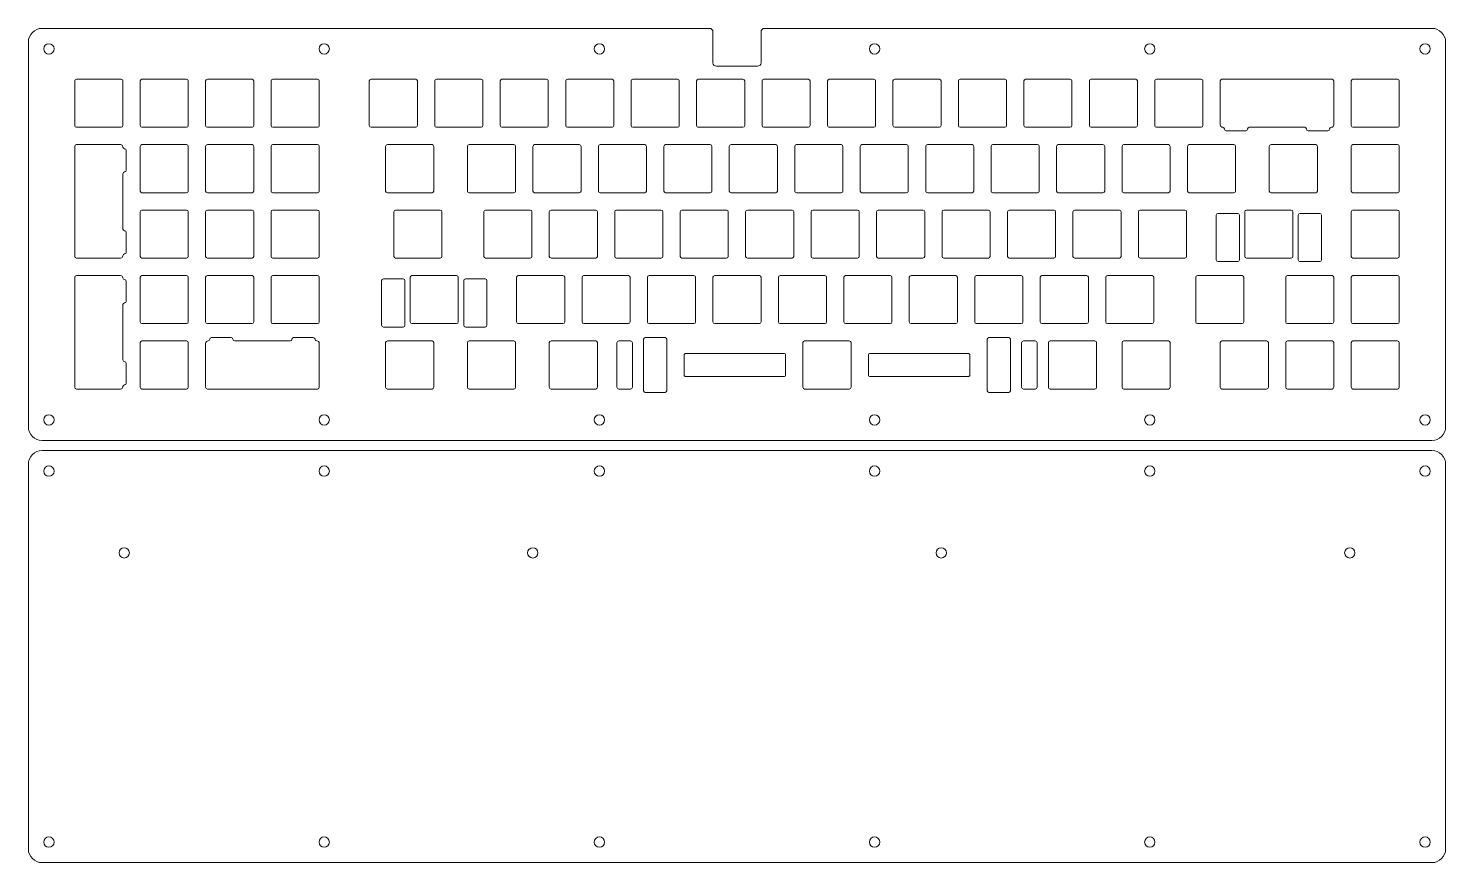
# Model space of a CAD drawing. Header units: inches. Extents: x 0.4 to 41.6, y -24.5 to -0.2.
import ezdxf

# ---------------------------------------------------------------- set-up
doc = ezdxf.new("R2010")
doc.units = ezdxf.units.IN
doc.header["$MEASUREMENT"] = 0
doc.layers.add('Layer 1', color=7, linetype='Continuous')

# ---------------------------------------------------------------- blocks, each defined once
blk = doc.blocks.new('block 3')
at = {"layer": 'Layer 1', "lineweight": 0}
blk.add_open_spline([(41.182, -23.9), (41.182, -23.817), (41.115, -23.75), (41.032, -23.75), (40.949, -23.75), (40.882, -23.817), (40.882, -23.9), (40.882, -23.983), (40.949, -24.05), (41.032, -24.05), (41.115, -24.05), (41.182, -23.983), (41.182, -23.9), (41.182, -23.9), (41.182, -23.9), (41.182, -23.9)], degree=3, knots=[0, 0, 0, 0, 1, 1, 1, 2, 2, 2, 3, 3, 3, 4, 4, 4, 5, 5, 5, 5], dxfattribs=at)
blk = doc.blocks.new('block 4')
at = {"layer": 'Layer 1', "lineweight": 0}
blk.add_open_spline([(33.172, -23.9), (33.172, -23.817), (33.105, -23.75), (33.022, -23.75), (32.939, -23.75), (32.872, -23.817), (32.872, -23.9), (32.872, -23.983), (32.939, -24.05), (33.022, -24.05), (33.105, -24.05), (33.172, -23.983), (33.172, -23.9), (33.172, -23.9), (33.172, -23.9), (33.172, -23.9)], degree=3, knots=[0, 0, 0, 0, 1, 1, 1, 2, 2, 2, 3, 3, 3, 4, 4, 4, 5, 5, 5, 5], dxfattribs=at)
blk = doc.blocks.new('block 5')
at = {"layer": 'Layer 1', "lineweight": 0}
blk.add_open_spline([(25.163, -23.9), (25.163, -23.817), (25.096, -23.75), (25.013, -23.75), (24.93, -23.75), (24.863, -23.817), (24.863, -23.9), (24.863, -23.983), (24.93, -24.05), (25.013, -24.05), (25.096, -24.05), (25.163, -23.983), (25.163, -23.9), (25.163, -23.9), (25.163, -23.9), (25.163, -23.9)], degree=3, knots=[0, 0, 0, 0, 1, 1, 1, 2, 2, 2, 3, 3, 3, 4, 4, 4, 5, 5, 5, 5], dxfattribs=at)
blk = doc.blocks.new('block 6')
at = {"layer": 'Layer 1', "lineweight": 0}
blk.add_open_spline([(17.153, -23.9), (17.153, -23.817), (17.086, -23.75), (17.003, -23.75), (16.92, -23.75), (16.853, -23.817), (16.853, -23.9), (16.853, -23.983), (16.92, -24.05), (17.003, -24.05), (17.086, -24.05), (17.153, -23.983), (17.153, -23.9), (17.153, -23.9), (17.153, -23.9), (17.153, -23.9)], degree=3, knots=[0, 0, 0, 0, 1, 1, 1, 2, 2, 2, 3, 3, 3, 4, 4, 4, 5, 5, 5, 5], dxfattribs=at)
blk = doc.blocks.new('block 7')
at = {"layer": 'Layer 1', "lineweight": 0}
blk.add_open_spline([(9.144, -23.9), (9.144, -23.817), (9.077, -23.75), (8.994, -23.75), (8.911, -23.75), (8.844, -23.817), (8.844, -23.9), (8.844, -23.983), (8.911, -24.05), (8.994, -24.05), (9.077, -24.05), (9.144, -23.983), (9.144, -23.9), (9.144, -23.9), (9.144, -23.9), (9.144, -23.9)], degree=3, knots=[0, 0, 0, 0, 1, 1, 1, 2, 2, 2, 3, 3, 3, 4, 4, 4, 5, 5, 5, 5], dxfattribs=at)
blk = doc.blocks.new('block 8')
at = {"layer": 'Layer 1', "lineweight": 0}
blk.add_open_spline([(1.134, -23.9), (1.134, -23.817), (1.067, -23.75), (0.984, -23.75), (0.901, -23.75), (0.834, -23.817), (0.834, -23.9), (0.834, -23.983), (0.901, -24.05), (0.984, -24.05), (1.067, -24.05), (1.134, -23.983), (1.134, -23.9), (1.134, -23.9), (1.134, -23.9), (1.134, -23.9)], degree=3, knots=[0, 0, 0, 0, 1, 1, 1, 2, 2, 2, 3, 3, 3, 4, 4, 4, 5, 5, 5, 5], dxfattribs=at)
blk = doc.blocks.new('block 10')
at = {"layer": 'Layer 1', "lineweight": 0}
blk.add_open_spline([(1.134, -13.1), (1.134, -13.017), (1.067, -12.95), (0.984, -12.95), (0.901, -12.95), (0.834, -13.017), (0.834, -13.1), (0.834, -13.183), (0.901, -13.25), (0.984, -13.25), (1.067, -13.25), (1.134, -13.183), (1.134, -13.1), (1.134, -13.1), (1.134, -13.1), (1.134, -13.1)], degree=3, knots=[0, 0, 0, 0, 1, 1, 1, 2, 2, 2, 3, 3, 3, 4, 4, 4, 5, 5, 5, 5], dxfattribs=at)
blk = doc.blocks.new('block 11')
at = {"layer": 'Layer 1', "lineweight": 0}
blk.add_open_spline([(9.144, -13.1), (9.144, -13.017), (9.077, -12.95), (8.994, -12.95), (8.911, -12.95), (8.844, -13.017), (8.844, -13.1), (8.844, -13.183), (8.911, -13.25), (8.994, -13.25), (9.077, -13.25), (9.144, -13.183), (9.144, -13.1), (9.144, -13.1), (9.144, -13.1), (9.144, -13.1)], degree=3, knots=[0, 0, 0, 0, 1, 1, 1, 2, 2, 2, 3, 3, 3, 4, 4, 4, 5, 5, 5, 5], dxfattribs=at)
blk = doc.blocks.new('block 12')
at = {"layer": 'Layer 1', "lineweight": 0}
blk.add_open_spline([(17.153, -13.1), (17.153, -13.017), (17.086, -12.95), (17.003, -12.95), (16.92, -12.95), (16.853, -13.017), (16.853, -13.1), (16.853, -13.183), (16.92, -13.25), (17.003, -13.25), (17.086, -13.25), (17.153, -13.183), (17.153, -13.1), (17.153, -13.1), (17.153, -13.1), (17.153, -13.1)], degree=3, knots=[0, 0, 0, 0, 1, 1, 1, 2, 2, 2, 3, 3, 3, 4, 4, 4, 5, 5, 5, 5], dxfattribs=at)
blk = doc.blocks.new('block 13')
at = {"layer": 'Layer 1', "lineweight": 0}
blk.add_open_spline([(25.163, -13.1), (25.163, -13.017), (25.096, -12.95), (25.013, -12.95), (24.93, -12.95), (24.863, -13.017), (24.863, -13.1), (24.863, -13.183), (24.93, -13.25), (25.013, -13.25), (25.096, -13.25), (25.163, -13.183), (25.163, -13.1), (25.163, -13.1), (25.163, -13.1), (25.163, -13.1)], degree=3, knots=[0, 0, 0, 0, 1, 1, 1, 2, 2, 2, 3, 3, 3, 4, 4, 4, 5, 5, 5, 5], dxfattribs=at)
blk = doc.blocks.new('block 14')
at = {"layer": 'Layer 1', "lineweight": 0}
blk.add_open_spline([(33.172, -13.1), (33.172, -13.017), (33.105, -12.95), (33.022, -12.95), (32.939, -12.95), (32.872, -13.017), (32.872, -13.1), (32.872, -13.183), (32.939, -13.25), (33.022, -13.25), (33.105, -13.25), (33.172, -13.183), (33.172, -13.1), (33.172, -13.1), (33.172, -13.1), (33.172, -13.1)], degree=3, knots=[0, 0, 0, 0, 1, 1, 1, 2, 2, 2, 3, 3, 3, 4, 4, 4, 5, 5, 5, 5], dxfattribs=at)
blk = doc.blocks.new('block 15')
at = {"layer": 'Layer 1', "lineweight": 0}
blk.add_open_spline([(41.182, -13.1), (41.182, -13.017), (41.115, -12.95), (41.032, -12.95), (40.949, -12.95), (40.882, -13.017), (40.882, -13.1), (40.882, -13.183), (40.949, -13.25), (41.032, -13.25), (41.115, -13.25), (41.182, -13.183), (41.182, -13.1), (41.182, -13.1), (41.182, -13.1), (41.182, -13.1)], degree=3, knots=[0, 0, 0, 0, 1, 1, 1, 2, 2, 2, 3, 3, 3, 4, 4, 4, 5, 5, 5, 5], dxfattribs=at)
blk = doc.blocks.new('block 16')
at = {"layer": 'Layer 1', "lineweight": 0}
blk.add_open_spline([(0.784, -12.5), (0.563, -12.5), (0.384, -12.679), (0.384, -12.9), (0.384, -12.9), (0.384, -24.1), (0.384, -24.1), (0.384, -24.321), (0.563, -24.5), (0.784, -24.5), (0.784, -24.5), (41.232, -24.5), (41.232, -24.5), (41.453, -24.5), (41.632, -24.321), (41.632, -24.1), (41.632, -24.1), (41.632, -12.9), (41.632, -12.9), (41.632, -12.679), (41.453, -12.5), (41.232, -12.5), (41.232, -12.5), (0.784, -12.5), (0.784, -12.5)], degree=3, knots=[0, 0, 0, 0, 1, 1, 1, 2, 2, 2, 3, 3, 3, 4, 4, 4, 5, 5, 5, 6, 6, 6, 7, 7, 7, 8, 8, 8, 8], dxfattribs=at)
blk = doc.blocks.new('block 17')
at = {"layer": 'Layer 1', "lineweight": 0}
blk.add_open_spline([(38.992, -15.482), (38.992, -15.399), (38.925, -15.332), (38.842, -15.332), (38.759, -15.332), (38.692, -15.399), (38.692, -15.482), (38.692, -15.565), (38.759, -15.632), (38.842, -15.632), (38.925, -15.632), (38.992, -15.565), (38.992, -15.482), (38.992, -15.482), (38.992, -15.482), (38.992, -15.482)], degree=3, knots=[0, 0, 0, 0, 1, 1, 1, 2, 2, 2, 3, 3, 3, 4, 4, 4, 5, 5, 5, 5], dxfattribs=at)
blk = doc.blocks.new('block 18')
at = {"layer": 'Layer 1', "lineweight": 0}
blk.add_open_spline([(27.103, -15.482), (27.103, -15.399), (27.036, -15.332), (26.953, -15.332), (26.87, -15.332), (26.803, -15.399), (26.803, -15.482), (26.803, -15.565), (26.87, -15.632), (26.953, -15.632), (27.036, -15.632), (27.103, -15.565), (27.103, -15.482), (27.103, -15.482), (27.103, -15.482), (27.103, -15.482)], degree=3, knots=[0, 0, 0, 0, 1, 1, 1, 2, 2, 2, 3, 3, 3, 4, 4, 4, 5, 5, 5, 5], dxfattribs=at)
blk = doc.blocks.new('block 19')
at = {"layer": 'Layer 1', "lineweight": 0}
blk.add_open_spline([(15.213, -15.482), (15.213, -15.399), (15.146, -15.332), (15.063, -15.332), (14.98, -15.332), (14.913, -15.399), (14.913, -15.482), (14.913, -15.565), (14.98, -15.632), (15.063, -15.632), (15.146, -15.632), (15.213, -15.565), (15.213, -15.482), (15.213, -15.482), (15.213, -15.482), (15.213, -15.482)], degree=3, knots=[0, 0, 0, 0, 1, 1, 1, 2, 2, 2, 3, 3, 3, 4, 4, 4, 5, 5, 5, 5], dxfattribs=at)
blk = doc.blocks.new('block 20')
at = {"layer": 'Layer 1', "lineweight": 0}
blk.add_open_spline([(3.324, -15.482), (3.324, -15.399), (3.256, -15.332), (3.174, -15.332), (3.091, -15.332), (3.024, -15.399), (3.024, -15.482), (3.024, -15.565), (3.091, -15.632), (3.174, -15.632), (3.256, -15.632), (3.324, -15.565), (3.324, -15.482), (3.324, -15.482), (3.324, -15.482), (3.324, -15.482)], degree=3, knots=[0, 0, 0, 0, 1, 1, 1, 2, 2, 2, 3, 3, 3, 4, 4, 4, 5, 5, 5, 5], dxfattribs=at)
blk = doc.blocks.new('block 9')
at = {"layer": 'Layer 1'}
for name in ['block 16', 'block 10', 'block 11', 'block 12', 'block 13', 'block 14', 'block 15', 'block 20', 'block 19', 'block 18', 'block 17']:
    blk.add_blockref(name, (0, 0), dxfattribs=at)
blk = doc.blocks.new('block 2')
at = {"layer": 'Layer 1'}
for name in ['block 9', 'block 8', 'block 7', 'block 6', 'block 5', 'block 4', 'block 3']:
    blk.add_blockref(name, (0, 0), dxfattribs=at)
blk = doc.blocks.new('block 22')
at = {"layer": 'Layer 1', "lineweight": 0}
blk.add_open_spline([(29.74, -10.658), (29.74, -10.687), (29.716, -10.712), (29.686, -10.712), (29.686, -10.712), (29.344, -10.712), (29.344, -10.712), (29.314, -10.712), (29.29, -10.687), (29.29, -10.658), (29.29, -10.658), (29.29, -9.366), (29.29, -9.366), (29.29, -9.336), (29.314, -9.312), (29.344, -9.312), (29.344, -9.312), (29.686, -9.312), (29.686, -9.312), (29.716, -9.312), (29.74, -9.336), (29.74, -9.366), (29.74, -9.366), (29.74, -10.658), (29.74, -10.658)], degree=3, knots=[0, 0, 0, 0, 1, 1, 1, 2, 2, 2, 3, 3, 3, 4, 4, 4, 5, 5, 5, 6, 6, 6, 7, 7, 7, 8, 8, 8, 8], dxfattribs=at)
blk = doc.blocks.new('block 23')
at = {"layer": 'Layer 1', "lineweight": 0}
blk.add_open_spline([(17.515, -9.366), (17.515, -9.336), (17.539, -9.312), (17.569, -9.312), (17.569, -9.312), (17.911, -9.312), (17.911, -9.312), (17.941, -9.312), (17.965, -9.336), (17.965, -9.366), (17.965, -9.366), (17.965, -10.658), (17.965, -10.658), (17.965, -10.687), (17.941, -10.712), (17.911, -10.712), (17.911, -10.712), (17.569, -10.712), (17.569, -10.712), (17.539, -10.712), (17.515, -10.687), (17.515, -10.658), (17.515, -10.658), (17.515, -9.366), (17.515, -9.366)], degree=3, knots=[0, 0, 0, 0, 1, 1, 1, 2, 2, 2, 3, 3, 3, 4, 4, 4, 5, 5, 5, 6, 6, 6, 7, 7, 7, 8, 8, 8, 8], dxfattribs=at)
blk = doc.blocks.new('block 24')
at = {"layer": 'Layer 1', "lineweight": 0}
blk.add_open_spline([(24.886, -10.349), (24.856, -10.349), (24.832, -10.325), (24.832, -10.295), (24.832, -10.295), (24.832, -9.728), (24.832, -9.728), (24.832, -9.698), (24.856, -9.674), (24.886, -9.674), (24.886, -9.674), (27.731, -9.674), (27.731, -9.674), (27.761, -9.674), (27.785, -9.698), (27.785, -9.728), (27.785, -9.728), (27.785, -10.295), (27.785, -10.295), (27.785, -10.325), (27.761, -10.349), (27.731, -10.349), (27.731, -10.349), (24.886, -10.349), (24.886, -10.349)], degree=3, knots=[0, 0, 0, 0, 1, 1, 1, 2, 2, 2, 3, 3, 3, 4, 4, 4, 5, 5, 5, 6, 6, 6, 7, 7, 7, 8, 8, 8, 8], dxfattribs=at)
blk = doc.blocks.new('block 25')
at = {"layer": 'Layer 1', "lineweight": 0}
blk.add_open_spline([(19.524, -10.349), (19.494, -10.349), (19.47, -10.325), (19.47, -10.295), (19.47, -10.295), (19.47, -9.728), (19.47, -9.728), (19.47, -9.698), (19.494, -9.674), (19.524, -9.674), (19.524, -9.674), (22.368, -9.674), (22.368, -9.674), (22.398, -9.674), (22.422, -9.698), (22.422, -9.728), (22.422, -9.728), (22.422, -10.295), (22.422, -10.295), (22.422, -10.325), (22.398, -10.349), (22.368, -10.349), (22.368, -10.349), (19.524, -10.349), (19.524, -10.349)], degree=3, knots=[0, 0, 0, 0, 1, 1, 1, 2, 2, 2, 3, 3, 3, 4, 4, 4, 5, 5, 5, 6, 6, 6, 7, 7, 7, 8, 8, 8, 8], dxfattribs=at)
blk = doc.blocks.new('block 26')
at = {"layer": 'Layer 1', "lineweight": 0}
blk.add_open_spline([(1.734, -3.647), (1.734, -3.619), (1.757, -3.597), (1.784, -3.597), (1.784, -3.597), (3.066, -3.597), (3.066, -3.597), (3.104, -3.597), (3.134, -3.627), (3.134, -3.665), (3.134, -3.665), (3.134, -3.668), (3.134, -3.668), (3.134, -3.695), (3.157, -3.718), (3.184, -3.718), (3.212, -3.718), (3.234, -3.74), (3.234, -3.768), (3.234, -3.768), (3.234, -4.343), (3.234, -4.343), (3.234, -4.37), (3.212, -4.393), (3.184, -4.393), (3.157, -4.393), (3.134, -4.415), (3.134, -4.443), (3.134, -4.443), (3.134, -6.055), (3.134, -6.055), (3.134, -6.083), (3.157, -6.105), (3.184, -6.105), (3.212, -6.105), (3.234, -6.128), (3.234, -6.155), (3.234, -6.155), (3.234, -6.73), (3.234, -6.73), (3.234, -6.758), (3.212, -6.78), (3.184, -6.78), (3.157, -6.78), (3.134, -6.803), (3.134, -6.83), (3.134, -6.83), (3.134, -6.834), (3.134, -6.834), (3.134, -6.871), (3.104, -6.902), (3.066, -6.902), (3.066, -6.902), (1.784, -6.902), (1.784, -6.902), (1.757, -6.902), (1.734, -6.879), (1.734, -6.852), (1.734, -6.852), (1.734, -3.647), (1.734, -3.647)], degree=3, knots=[0, 0, 0, 0, 1, 1, 1, 2, 2, 2, 3, 3, 3, 4, 4, 4, 5, 5, 5, 6, 6, 6, 7, 7, 7, 8, 8, 8, 9, 9, 9, 10, 10, 10, 11, 11, 11, 12, 12, 12, 13, 13, 13, 14, 14, 14, 15, 15, 15, 16, 16, 16, 17, 17, 17, 18, 18, 18, 19, 19, 19, 20, 20, 20, 20], dxfattribs=at)
blk = doc.blocks.new('block 27')
at = {"layer": 'Layer 1', "lineweight": 0}
blk.add_open_spline([(1.784, -1.692), (1.757, -1.692), (1.734, -1.714), (1.734, -1.742), (1.734, -1.742), (1.734, -3.042), (1.734, -3.042), (1.734, -3.069), (1.757, -3.092), (1.784, -3.092), (1.784, -3.092), (3.084, -3.092), (3.084, -3.092), (3.112, -3.092), (3.134, -3.069), (3.134, -3.042), (3.134, -3.042), (3.134, -1.742), (3.134, -1.742), (3.134, -1.714), (3.112, -1.692), (3.084, -1.692), (3.084, -1.692), (1.784, -1.692), (1.784, -1.692)], degree=3, knots=[0, 0, 0, 0, 1, 1, 1, 2, 2, 2, 3, 3, 3, 4, 4, 4, 5, 5, 5, 6, 6, 6, 7, 7, 7, 8, 8, 8, 8], dxfattribs=at)
blk = doc.blocks.new('block 28')
at = {"layer": 'Layer 1', "lineweight": 0}
blk.add_open_spline([(5.039, -3.042), (5.039, -3.069), (5.017, -3.092), (4.989, -3.092), (4.989, -3.092), (3.689, -3.092), (3.689, -3.092), (3.662, -3.092), (3.639, -3.069), (3.639, -3.042), (3.639, -3.042), (3.639, -1.742), (3.639, -1.742), (3.639, -1.714), (3.662, -1.692), (3.689, -1.692), (3.689, -1.692), (4.989, -1.692), (4.989, -1.692), (5.017, -1.692), (5.039, -1.714), (5.039, -1.742), (5.039, -1.742), (5.039, -3.042), (5.039, -3.042)], degree=3, knots=[0, 0, 0, 0, 1, 1, 1, 2, 2, 2, 3, 3, 3, 4, 4, 4, 5, 5, 5, 6, 6, 6, 7, 7, 7, 8, 8, 8, 8], dxfattribs=at)
blk = doc.blocks.new('block 29')
at = {"layer": 'Layer 1', "lineweight": 0}
blk.add_open_spline([(5.594, -3.092), (5.567, -3.092), (5.544, -3.069), (5.544, -3.042), (5.544, -3.042), (5.544, -1.742), (5.544, -1.742), (5.544, -1.714), (5.567, -1.692), (5.594, -1.692), (5.594, -1.692), (6.894, -1.692), (6.894, -1.692), (6.922, -1.692), (6.944, -1.714), (6.944, -1.742), (6.944, -1.742), (6.944, -3.042), (6.944, -3.042), (6.944, -3.069), (6.922, -3.092), (6.894, -3.092), (6.894, -3.092), (5.594, -3.092), (5.594, -3.092)], degree=3, knots=[0, 0, 0, 0, 1, 1, 1, 2, 2, 2, 3, 3, 3, 4, 4, 4, 5, 5, 5, 6, 6, 6, 7, 7, 7, 8, 8, 8, 8], dxfattribs=at)
blk = doc.blocks.new('block 30')
at = {"layer": 'Layer 1', "lineweight": 0}
blk.add_open_spline([(7.499, -1.692), (7.472, -1.692), (7.449, -1.714), (7.449, -1.742), (7.449, -1.742), (7.449, -3.042), (7.449, -3.042), (7.449, -3.069), (7.472, -3.092), (7.499, -3.092), (7.499, -3.092), (8.799, -3.092), (8.799, -3.092), (8.827, -3.092), (8.849, -3.069), (8.849, -3.042), (8.849, -3.042), (8.849, -1.742), (8.849, -1.742), (8.849, -1.714), (8.827, -1.692), (8.799, -1.692), (8.799, -1.692), (7.499, -1.692), (7.499, -1.692)], degree=3, knots=[0, 0, 0, 0, 1, 1, 1, 2, 2, 2, 3, 3, 3, 4, 4, 4, 5, 5, 5, 6, 6, 6, 7, 7, 7, 8, 8, 8, 8], dxfattribs=at)
blk = doc.blocks.new('block 31')
at = {"layer": 'Layer 1', "lineweight": 0}
blk.add_open_spline([(10.357, -1.692), (10.329, -1.692), (10.307, -1.714), (10.307, -1.742), (10.307, -1.742), (10.307, -3.042), (10.307, -3.042), (10.307, -3.069), (10.329, -3.092), (10.357, -3.092), (10.357, -3.092), (11.657, -3.092), (11.657, -3.092), (11.684, -3.092), (11.707, -3.069), (11.707, -3.042), (11.707, -3.042), (11.707, -1.742), (11.707, -1.742), (11.707, -1.714), (11.684, -1.692), (11.657, -1.692), (11.657, -1.692), (10.357, -1.692), (10.357, -1.692)], degree=3, knots=[0, 0, 0, 0, 1, 1, 1, 2, 2, 2, 3, 3, 3, 4, 4, 4, 5, 5, 5, 6, 6, 6, 7, 7, 7, 8, 8, 8, 8], dxfattribs=at)
blk = doc.blocks.new('block 32')
at = {"layer": 'Layer 1', "lineweight": 0}
blk.add_open_spline([(12.262, -1.692), (12.234, -1.692), (12.212, -1.714), (12.212, -1.742), (12.212, -1.742), (12.212, -3.042), (12.212, -3.042), (12.212, -3.069), (12.234, -3.092), (12.262, -3.092), (12.262, -3.092), (13.562, -3.092), (13.562, -3.092), (13.589, -3.092), (13.612, -3.069), (13.612, -3.042), (13.612, -3.042), (13.612, -1.742), (13.612, -1.742), (13.612, -1.714), (13.589, -1.692), (13.562, -1.692), (13.562, -1.692), (12.262, -1.692), (12.262, -1.692)], degree=3, knots=[0, 0, 0, 0, 1, 1, 1, 2, 2, 2, 3, 3, 3, 4, 4, 4, 5, 5, 5, 6, 6, 6, 7, 7, 7, 8, 8, 8, 8], dxfattribs=at)
blk = doc.blocks.new('block 33')
at = {"layer": 'Layer 1', "lineweight": 0}
blk.add_open_spline([(14.167, -1.692), (14.139, -1.692), (14.117, -1.714), (14.117, -1.742), (14.117, -1.742), (14.117, -3.042), (14.117, -3.042), (14.117, -3.069), (14.139, -3.092), (14.167, -3.092), (14.167, -3.092), (15.467, -3.092), (15.467, -3.092), (15.494, -3.092), (15.517, -3.069), (15.517, -3.042), (15.517, -3.042), (15.517, -1.742), (15.517, -1.742), (15.517, -1.714), (15.494, -1.692), (15.467, -1.692), (15.467, -1.692), (14.167, -1.692), (14.167, -1.692)], degree=3, knots=[0, 0, 0, 0, 1, 1, 1, 2, 2, 2, 3, 3, 3, 4, 4, 4, 5, 5, 5, 6, 6, 6, 7, 7, 7, 8, 8, 8, 8], dxfattribs=at)
blk = doc.blocks.new('block 34')
at = {"layer": 'Layer 1', "lineweight": 0}
blk.add_open_spline([(16.072, -1.692), (16.044, -1.692), (16.022, -1.714), (16.022, -1.742), (16.022, -1.742), (16.022, -3.042), (16.022, -3.042), (16.022, -3.069), (16.044, -3.092), (16.072, -3.092), (16.072, -3.092), (17.372, -3.092), (17.372, -3.092), (17.399, -3.092), (17.422, -3.069), (17.422, -3.042), (17.422, -3.042), (17.422, -1.742), (17.422, -1.742), (17.422, -1.714), (17.399, -1.692), (17.372, -1.692), (17.372, -1.692), (16.072, -1.692), (16.072, -1.692)], degree=3, knots=[0, 0, 0, 0, 1, 1, 1, 2, 2, 2, 3, 3, 3, 4, 4, 4, 5, 5, 5, 6, 6, 6, 7, 7, 7, 8, 8, 8, 8], dxfattribs=at)
blk = doc.blocks.new('block 35')
at = {"layer": 'Layer 1', "lineweight": 0}
blk.add_open_spline([(17.977, -1.692), (17.949, -1.692), (17.927, -1.714), (17.927, -1.742), (17.927, -1.742), (17.927, -3.042), (17.927, -3.042), (17.927, -3.069), (17.949, -3.092), (17.977, -3.092), (17.977, -3.092), (19.277, -3.092), (19.277, -3.092), (19.304, -3.092), (19.327, -3.069), (19.327, -3.042), (19.327, -3.042), (19.327, -1.742), (19.327, -1.742), (19.327, -1.714), (19.304, -1.692), (19.277, -1.692), (19.277, -1.692), (17.977, -1.692), (17.977, -1.692)], degree=3, knots=[0, 0, 0, 0, 1, 1, 1, 2, 2, 2, 3, 3, 3, 4, 4, 4, 5, 5, 5, 6, 6, 6, 7, 7, 7, 8, 8, 8, 8], dxfattribs=at)
blk = doc.blocks.new('block 36')
at = {"layer": 'Layer 1', "lineweight": 0}
blk.add_open_spline([(21.232, -1.742), (21.232, -1.714), (21.209, -1.692), (21.182, -1.692), (21.182, -1.692), (19.882, -1.692), (19.882, -1.692), (19.854, -1.692), (19.832, -1.714), (19.832, -1.742), (19.832, -1.742), (19.832, -3.042), (19.832, -3.042), (19.832, -3.069), (19.854, -3.092), (19.882, -3.092), (19.882, -3.092), (21.182, -3.092), (21.182, -3.092), (21.209, -3.092), (21.232, -3.069), (21.232, -3.042), (21.232, -3.042), (21.232, -1.742), (21.232, -1.742)], degree=3, knots=[0, 0, 0, 0, 1, 1, 1, 2, 2, 2, 3, 3, 3, 4, 4, 4, 5, 5, 5, 6, 6, 6, 7, 7, 7, 8, 8, 8, 8], dxfattribs=at)
blk = doc.blocks.new('block 37')
at = {"layer": 'Layer 1', "lineweight": 0}
blk.add_open_spline([(23.137, -3.042), (23.137, -3.069), (23.114, -3.092), (23.087, -3.092), (23.087, -3.092), (21.787, -3.092), (21.787, -3.092), (21.759, -3.092), (21.737, -3.069), (21.737, -3.042), (21.737, -3.042), (21.737, -1.742), (21.737, -1.742), (21.737, -1.714), (21.759, -1.692), (21.787, -1.692), (21.787, -1.692), (23.087, -1.692), (23.087, -1.692), (23.114, -1.692), (23.137, -1.714), (23.137, -1.742), (23.137, -1.742), (23.137, -3.042), (23.137, -3.042)], degree=3, knots=[0, 0, 0, 0, 1, 1, 1, 2, 2, 2, 3, 3, 3, 4, 4, 4, 5, 5, 5, 6, 6, 6, 7, 7, 7, 8, 8, 8, 8], dxfattribs=at)
blk = doc.blocks.new('block 38')
at = {"layer": 'Layer 1', "lineweight": 0}
blk.add_open_spline([(25.042, -3.042), (25.042, -3.069), (25.019, -3.092), (24.992, -3.092), (24.992, -3.092), (23.692, -3.092), (23.692, -3.092), (23.664, -3.092), (23.642, -3.069), (23.642, -3.042), (23.642, -3.042), (23.642, -1.742), (23.642, -1.742), (23.642, -1.714), (23.664, -1.692), (23.692, -1.692), (23.692, -1.692), (24.992, -1.692), (24.992, -1.692), (25.019, -1.692), (25.042, -1.714), (25.042, -1.742), (25.042, -1.742), (25.042, -3.042), (25.042, -3.042)], degree=3, knots=[0, 0, 0, 0, 1, 1, 1, 2, 2, 2, 3, 3, 3, 4, 4, 4, 5, 5, 5, 6, 6, 6, 7, 7, 7, 8, 8, 8, 8], dxfattribs=at)
blk = doc.blocks.new('block 39')
at = {"layer": 'Layer 1', "lineweight": 0}
blk.add_open_spline([(26.947, -3.042), (26.947, -3.069), (26.924, -3.092), (26.897, -3.092), (26.897, -3.092), (25.597, -3.092), (25.597, -3.092), (25.569, -3.092), (25.547, -3.069), (25.547, -3.042), (25.547, -3.042), (25.547, -1.742), (25.547, -1.742), (25.547, -1.714), (25.569, -1.692), (25.597, -1.692), (25.597, -1.692), (26.897, -1.692), (26.897, -1.692), (26.924, -1.692), (26.947, -1.714), (26.947, -1.742), (26.947, -1.742), (26.947, -3.042), (26.947, -3.042)], degree=3, knots=[0, 0, 0, 0, 1, 1, 1, 2, 2, 2, 3, 3, 3, 4, 4, 4, 5, 5, 5, 6, 6, 6, 7, 7, 7, 8, 8, 8, 8], dxfattribs=at)
blk = doc.blocks.new('block 40')
at = {"layer": 'Layer 1', "lineweight": 0}
blk.add_open_spline([(28.852, -3.042), (28.852, -3.069), (28.829, -3.092), (28.802, -3.092), (28.802, -3.092), (27.502, -3.092), (27.502, -3.092), (27.474, -3.092), (27.452, -3.069), (27.452, -3.042), (27.452, -3.042), (27.452, -1.742), (27.452, -1.742), (27.452, -1.714), (27.474, -1.692), (27.502, -1.692), (27.502, -1.692), (28.802, -1.692), (28.802, -1.692), (28.829, -1.692), (28.852, -1.714), (28.852, -1.742), (28.852, -1.742), (28.852, -3.042), (28.852, -3.042)], degree=3, knots=[0, 0, 0, 0, 1, 1, 1, 2, 2, 2, 3, 3, 3, 4, 4, 4, 5, 5, 5, 6, 6, 6, 7, 7, 7, 8, 8, 8, 8], dxfattribs=at)
blk = doc.blocks.new('block 41')
at = {"layer": 'Layer 1', "lineweight": 0}
blk.add_open_spline([(30.757, -3.042), (30.757, -3.069), (30.734, -3.092), (30.707, -3.092), (30.707, -3.092), (29.407, -3.092), (29.407, -3.092), (29.379, -3.092), (29.357, -3.069), (29.357, -3.042), (29.357, -3.042), (29.357, -1.742), (29.357, -1.742), (29.357, -1.714), (29.379, -1.692), (29.407, -1.692), (29.407, -1.692), (30.707, -1.692), (30.707, -1.692), (30.734, -1.692), (30.757, -1.714), (30.757, -1.742), (30.757, -1.742), (30.757, -3.042), (30.757, -3.042)], degree=3, knots=[0, 0, 0, 0, 1, 1, 1, 2, 2, 2, 3, 3, 3, 4, 4, 4, 5, 5, 5, 6, 6, 6, 7, 7, 7, 8, 8, 8, 8], dxfattribs=at)
blk = doc.blocks.new('block 42')
at = {"layer": 'Layer 1', "lineweight": 0}
blk.add_open_spline([(32.662, -3.042), (32.662, -3.069), (32.639, -3.092), (32.612, -3.092), (32.612, -3.092), (31.312, -3.092), (31.312, -3.092), (31.284, -3.092), (31.262, -3.069), (31.262, -3.042), (31.262, -3.042), (31.262, -1.742), (31.262, -1.742), (31.262, -1.714), (31.284, -1.692), (31.312, -1.692), (31.312, -1.692), (32.612, -1.692), (32.612, -1.692), (32.639, -1.692), (32.662, -1.714), (32.662, -1.742), (32.662, -1.742), (32.662, -3.042), (32.662, -3.042)], degree=3, knots=[0, 0, 0, 0, 1, 1, 1, 2, 2, 2, 3, 3, 3, 4, 4, 4, 5, 5, 5, 6, 6, 6, 7, 7, 7, 8, 8, 8, 8], dxfattribs=at)
blk = doc.blocks.new('block 43')
at = {"layer": 'Layer 1', "lineweight": 0}
blk.add_open_spline([(34.567, -3.042), (34.567, -3.069), (34.544, -3.092), (34.517, -3.092), (34.517, -3.092), (33.217, -3.092), (33.217, -3.092), (33.189, -3.092), (33.167, -3.069), (33.167, -3.042), (33.167, -3.042), (33.167, -1.742), (33.167, -1.742), (33.167, -1.714), (33.189, -1.692), (33.217, -1.692), (33.217, -1.692), (34.517, -1.692), (34.517, -1.692), (34.544, -1.692), (34.567, -1.714), (34.567, -1.742), (34.567, -1.742), (34.567, -3.042), (34.567, -3.042)], degree=3, knots=[0, 0, 0, 0, 1, 1, 1, 2, 2, 2, 3, 3, 3, 4, 4, 4, 5, 5, 5, 6, 6, 6, 7, 7, 7, 8, 8, 8, 8], dxfattribs=at)
blk = doc.blocks.new('block 44')
at = {"layer": 'Layer 1', "lineweight": 0}
blk.add_lwpolyline([(38.882, -1.742), (38.882, -3.042)], dxfattribs=at)
blk = doc.blocks.new('block 45')
at = {"layer": 'Layer 1', "lineweight": 0}
blk.add_open_spline([(38.932, -1.692), (38.904, -1.692), (38.882, -1.714), (38.882, -1.742)], degree=3, dxfattribs=at)
blk = doc.blocks.new('block 46')
at = {"layer": 'Layer 1', "lineweight": 0}
blk.add_lwpolyline([(40.232, -1.692), (38.932, -1.692)], dxfattribs=at)
blk = doc.blocks.new('block 47')
at = {"layer": 'Layer 1', "lineweight": 0}
blk.add_open_spline([(40.282, -1.742), (40.282, -1.714), (40.259, -1.692), (40.232, -1.692)], degree=3, dxfattribs=at)
blk = doc.blocks.new('block 48')
at = {"layer": 'Layer 1', "lineweight": 0}
blk.add_lwpolyline([(40.282, -3.042), (40.282, -1.742)], dxfattribs=at)
blk = doc.blocks.new('block 49')
at = {"layer": 'Layer 1', "lineweight": 0}
blk.add_open_spline([(40.232, -3.092), (40.259, -3.092), (40.282, -3.069), (40.282, -3.042)], degree=3, dxfattribs=at)
blk = doc.blocks.new('block 50')
at = {"layer": 'Layer 1', "lineweight": 0}
blk.add_lwpolyline([(38.932, -3.092), (40.232, -3.092)], dxfattribs=at)
blk = doc.blocks.new('block 51')
at = {"layer": 'Layer 1', "lineweight": 0}
blk.add_open_spline([(38.882, -3.042), (38.882, -3.069), (38.904, -3.092), (38.932, -3.092)], degree=3, dxfattribs=at)
blk = doc.blocks.new('block 52')
at = {"layer": 'Layer 1', "lineweight": 0}
blk.add_open_spline([(3.689, -3.597), (3.662, -3.597), (3.639, -3.619), (3.639, -3.647), (3.639, -3.647), (3.639, -4.947), (3.639, -4.947), (3.639, -4.974), (3.662, -4.997), (3.689, -4.997), (3.689, -4.997), (4.989, -4.997), (4.989, -4.997), (5.017, -4.997), (5.039, -4.974), (5.039, -4.947), (5.039, -4.947), (5.039, -3.647), (5.039, -3.647), (5.039, -3.619), (5.017, -3.597), (4.989, -3.597), (4.989, -3.597), (3.689, -3.597), (3.689, -3.597)], degree=3, knots=[0, 0, 0, 0, 1, 1, 1, 2, 2, 2, 3, 3, 3, 4, 4, 4, 5, 5, 5, 6, 6, 6, 7, 7, 7, 8, 8, 8, 8], dxfattribs=at)
blk = doc.blocks.new('block 53')
at = {"layer": 'Layer 1', "lineweight": 0}
blk.add_open_spline([(5.594, -3.597), (5.567, -3.597), (5.544, -3.619), (5.544, -3.647), (5.544, -3.647), (5.544, -4.947), (5.544, -4.947), (5.544, -4.974), (5.567, -4.997), (5.594, -4.997), (5.594, -4.997), (6.894, -4.997), (6.894, -4.997), (6.922, -4.997), (6.944, -4.974), (6.944, -4.947), (6.944, -4.947), (6.944, -3.647), (6.944, -3.647), (6.944, -3.619), (6.922, -3.597), (6.894, -3.597), (6.894, -3.597), (5.594, -3.597), (5.594, -3.597)], degree=3, knots=[0, 0, 0, 0, 1, 1, 1, 2, 2, 2, 3, 3, 3, 4, 4, 4, 5, 5, 5, 6, 6, 6, 7, 7, 7, 8, 8, 8, 8], dxfattribs=at)
blk = doc.blocks.new('block 54')
at = {"layer": 'Layer 1', "lineweight": 0}
blk.add_open_spline([(10.833, -3.597), (10.805, -3.597), (10.783, -3.619), (10.783, -3.647), (10.783, -3.647), (10.783, -4.947), (10.783, -4.947), (10.783, -4.974), (10.805, -4.997), (10.833, -4.997), (10.833, -4.997), (12.133, -4.997), (12.133, -4.997), (12.161, -4.997), (12.183, -4.974), (12.183, -4.947), (12.183, -4.947), (12.183, -3.647), (12.183, -3.647), (12.183, -3.619), (12.161, -3.597), (12.133, -3.597), (12.133, -3.597), (10.833, -3.597), (10.833, -3.597)], degree=3, knots=[0, 0, 0, 0, 1, 1, 1, 2, 2, 2, 3, 3, 3, 4, 4, 4, 5, 5, 5, 6, 6, 6, 7, 7, 7, 8, 8, 8, 8], dxfattribs=at)
blk = doc.blocks.new('block 55')
at = {"layer": 'Layer 1', "lineweight": 0}
blk.add_open_spline([(13.214, -3.597), (13.187, -3.597), (13.164, -3.619), (13.164, -3.647), (13.164, -3.647), (13.164, -4.947), (13.164, -4.947), (13.164, -4.974), (13.187, -4.997), (13.214, -4.997), (13.214, -4.997), (14.514, -4.997), (14.514, -4.997), (14.542, -4.997), (14.564, -4.974), (14.564, -4.947), (14.564, -4.947), (14.564, -3.647), (14.564, -3.647), (14.564, -3.619), (14.542, -3.597), (14.514, -3.597), (14.514, -3.597), (13.214, -3.597), (13.214, -3.597)], degree=3, knots=[0, 0, 0, 0, 1, 1, 1, 2, 2, 2, 3, 3, 3, 4, 4, 4, 5, 5, 5, 6, 6, 6, 7, 7, 7, 8, 8, 8, 8], dxfattribs=at)
blk = doc.blocks.new('block 56')
at = {"layer": 'Layer 1', "lineweight": 0}
blk.add_open_spline([(15.119, -3.597), (15.092, -3.597), (15.069, -3.619), (15.069, -3.647), (15.069, -3.647), (15.069, -4.947), (15.069, -4.947), (15.069, -4.974), (15.092, -4.997), (15.119, -4.997), (15.119, -4.997), (16.419, -4.997), (16.419, -4.997), (16.447, -4.997), (16.469, -4.974), (16.469, -4.947), (16.469, -4.947), (16.469, -3.647), (16.469, -3.647), (16.469, -3.619), (16.447, -3.597), (16.419, -3.597), (16.419, -3.597), (15.119, -3.597), (15.119, -3.597)], degree=3, knots=[0, 0, 0, 0, 1, 1, 1, 2, 2, 2, 3, 3, 3, 4, 4, 4, 5, 5, 5, 6, 6, 6, 7, 7, 7, 8, 8, 8, 8], dxfattribs=at)
blk = doc.blocks.new('block 57')
at = {"layer": 'Layer 1', "lineweight": 0}
blk.add_open_spline([(17.024, -3.597), (16.997, -3.597), (16.974, -3.619), (16.974, -3.647), (16.974, -3.647), (16.974, -4.947), (16.974, -4.947), (16.974, -4.974), (16.997, -4.997), (17.024, -4.997), (17.024, -4.997), (18.324, -4.997), (18.324, -4.997), (18.352, -4.997), (18.374, -4.974), (18.374, -4.947), (18.374, -4.947), (18.374, -3.647), (18.374, -3.647), (18.374, -3.619), (18.352, -3.597), (18.324, -3.597), (18.324, -3.597), (17.024, -3.597), (17.024, -3.597)], degree=3, knots=[0, 0, 0, 0, 1, 1, 1, 2, 2, 2, 3, 3, 3, 4, 4, 4, 5, 5, 5, 6, 6, 6, 7, 7, 7, 8, 8, 8, 8], dxfattribs=at)
blk = doc.blocks.new('block 58')
at = {"layer": 'Layer 1', "lineweight": 0}
blk.add_open_spline([(18.929, -3.597), (18.902, -3.597), (18.879, -3.619), (18.879, -3.647), (18.879, -3.647), (18.879, -4.947), (18.879, -4.947), (18.879, -4.974), (18.902, -4.997), (18.929, -4.997), (18.929, -4.997), (20.229, -4.997), (20.229, -4.997), (20.257, -4.997), (20.279, -4.974), (20.279, -4.947), (20.279, -4.947), (20.279, -3.647), (20.279, -3.647), (20.279, -3.619), (20.257, -3.597), (20.229, -3.597), (20.229, -3.597), (18.929, -3.597), (18.929, -3.597)], degree=3, knots=[0, 0, 0, 0, 1, 1, 1, 2, 2, 2, 3, 3, 3, 4, 4, 4, 5, 5, 5, 6, 6, 6, 7, 7, 7, 8, 8, 8, 8], dxfattribs=at)
blk = doc.blocks.new('block 59')
at = {"layer": 'Layer 1', "lineweight": 0}
blk.add_open_spline([(22.184, -3.647), (22.184, -3.619), (22.162, -3.597), (22.134, -3.597), (22.134, -3.597), (20.834, -3.597), (20.834, -3.597), (20.807, -3.597), (20.784, -3.619), (20.784, -3.647), (20.784, -3.647), (20.784, -4.947), (20.784, -4.947), (20.784, -4.974), (20.807, -4.997), (20.834, -4.997), (20.834, -4.997), (22.134, -4.997), (22.134, -4.997), (22.162, -4.997), (22.184, -4.974), (22.184, -4.947), (22.184, -4.947), (22.184, -3.647), (22.184, -3.647)], degree=3, knots=[0, 0, 0, 0, 1, 1, 1, 2, 2, 2, 3, 3, 3, 4, 4, 4, 5, 5, 5, 6, 6, 6, 7, 7, 7, 8, 8, 8, 8], dxfattribs=at)
blk = doc.blocks.new('block 60')
at = {"layer": 'Layer 1', "lineweight": 0}
blk.add_open_spline([(24.089, -4.947), (24.089, -4.974), (24.067, -4.997), (24.039, -4.997), (24.039, -4.997), (22.739, -4.997), (22.739, -4.997), (22.712, -4.997), (22.689, -4.974), (22.689, -4.947), (22.689, -4.947), (22.689, -3.647), (22.689, -3.647), (22.689, -3.619), (22.712, -3.597), (22.739, -3.597), (22.739, -3.597), (24.039, -3.597), (24.039, -3.597), (24.067, -3.597), (24.089, -3.619), (24.089, -3.647), (24.089, -3.647), (24.089, -4.947), (24.089, -4.947)], degree=3, knots=[0, 0, 0, 0, 1, 1, 1, 2, 2, 2, 3, 3, 3, 4, 4, 4, 5, 5, 5, 6, 6, 6, 7, 7, 7, 8, 8, 8, 8], dxfattribs=at)
blk = doc.blocks.new('block 61')
at = {"layer": 'Layer 1', "lineweight": 0}
blk.add_open_spline([(25.994, -4.947), (25.994, -4.974), (25.972, -4.997), (25.944, -4.997), (25.944, -4.997), (24.644, -4.997), (24.644, -4.997), (24.617, -4.997), (24.594, -4.974), (24.594, -4.947), (24.594, -4.947), (24.594, -3.647), (24.594, -3.647), (24.594, -3.619), (24.617, -3.597), (24.644, -3.597), (24.644, -3.597), (25.944, -3.597), (25.944, -3.597), (25.972, -3.597), (25.994, -3.619), (25.994, -3.647), (25.994, -3.647), (25.994, -4.947), (25.994, -4.947)], degree=3, knots=[0, 0, 0, 0, 1, 1, 1, 2, 2, 2, 3, 3, 3, 4, 4, 4, 5, 5, 5, 6, 6, 6, 7, 7, 7, 8, 8, 8, 8], dxfattribs=at)
blk = doc.blocks.new('block 62')
at = {"layer": 'Layer 1', "lineweight": 0}
blk.add_open_spline([(27.899, -4.947), (27.899, -4.974), (27.877, -4.997), (27.849, -4.997), (27.849, -4.997), (26.549, -4.997), (26.549, -4.997), (26.522, -4.997), (26.499, -4.974), (26.499, -4.947), (26.499, -4.947), (26.499, -3.647), (26.499, -3.647), (26.499, -3.619), (26.522, -3.597), (26.549, -3.597), (26.549, -3.597), (27.849, -3.597), (27.849, -3.597), (27.877, -3.597), (27.899, -3.619), (27.899, -3.647), (27.899, -3.647), (27.899, -4.947), (27.899, -4.947)], degree=3, knots=[0, 0, 0, 0, 1, 1, 1, 2, 2, 2, 3, 3, 3, 4, 4, 4, 5, 5, 5, 6, 6, 6, 7, 7, 7, 8, 8, 8, 8], dxfattribs=at)
blk = doc.blocks.new('block 63')
at = {"layer": 'Layer 1', "lineweight": 0}
blk.add_open_spline([(29.804, -4.947), (29.804, -4.974), (29.782, -4.997), (29.754, -4.997), (29.754, -4.997), (28.454, -4.997), (28.454, -4.997), (28.427, -4.997), (28.404, -4.974), (28.404, -4.947), (28.404, -4.947), (28.404, -3.647), (28.404, -3.647), (28.404, -3.619), (28.427, -3.597), (28.454, -3.597), (28.454, -3.597), (29.754, -3.597), (29.754, -3.597), (29.782, -3.597), (29.804, -3.619), (29.804, -3.647), (29.804, -3.647), (29.804, -4.947), (29.804, -4.947)], degree=3, knots=[0, 0, 0, 0, 1, 1, 1, 2, 2, 2, 3, 3, 3, 4, 4, 4, 5, 5, 5, 6, 6, 6, 7, 7, 7, 8, 8, 8, 8], dxfattribs=at)
blk = doc.blocks.new('block 64')
at = {"layer": 'Layer 1', "lineweight": 0}
blk.add_open_spline([(31.709, -4.947), (31.709, -4.974), (31.687, -4.997), (31.659, -4.997), (31.659, -4.997), (30.359, -4.997), (30.359, -4.997), (30.332, -4.997), (30.309, -4.974), (30.309, -4.947), (30.309, -4.947), (30.309, -3.647), (30.309, -3.647), (30.309, -3.619), (30.332, -3.597), (30.359, -3.597), (30.359, -3.597), (31.659, -3.597), (31.659, -3.597), (31.687, -3.597), (31.709, -3.619), (31.709, -3.647), (31.709, -3.647), (31.709, -4.947), (31.709, -4.947)], degree=3, knots=[0, 0, 0, 0, 1, 1, 1, 2, 2, 2, 3, 3, 3, 4, 4, 4, 5, 5, 5, 6, 6, 6, 7, 7, 7, 8, 8, 8, 8], dxfattribs=at)
blk = doc.blocks.new('block 65')
at = {"layer": 'Layer 1', "lineweight": 0}
blk.add_open_spline([(33.614, -4.947), (33.614, -4.974), (33.592, -4.997), (33.564, -4.997), (33.564, -4.997), (32.264, -4.997), (32.264, -4.997), (32.237, -4.997), (32.214, -4.974), (32.214, -4.947), (32.214, -4.947), (32.214, -3.647), (32.214, -3.647), (32.214, -3.619), (32.237, -3.597), (32.264, -3.597), (32.264, -3.597), (33.564, -3.597), (33.564, -3.597), (33.592, -3.597), (33.614, -3.619), (33.614, -3.647), (33.614, -3.647), (33.614, -4.947), (33.614, -4.947)], degree=3, knots=[0, 0, 0, 0, 1, 1, 1, 2, 2, 2, 3, 3, 3, 4, 4, 4, 5, 5, 5, 6, 6, 6, 7, 7, 7, 8, 8, 8, 8], dxfattribs=at)
blk = doc.blocks.new('block 66')
at = {"layer": 'Layer 1', "lineweight": 0}
blk.add_open_spline([(35.519, -4.947), (35.519, -4.974), (35.497, -4.997), (35.469, -4.997), (35.469, -4.997), (34.169, -4.997), (34.169, -4.997), (34.142, -4.997), (34.119, -4.974), (34.119, -4.947), (34.119, -4.947), (34.119, -3.647), (34.119, -3.647), (34.119, -3.619), (34.142, -3.597), (34.169, -3.597), (34.169, -3.597), (35.469, -3.597), (35.469, -3.597), (35.497, -3.597), (35.519, -3.619), (35.519, -3.647), (35.519, -3.647), (35.519, -4.947), (35.519, -4.947)], degree=3, knots=[0, 0, 0, 0, 1, 1, 1, 2, 2, 2, 3, 3, 3, 4, 4, 4, 5, 5, 5, 6, 6, 6, 7, 7, 7, 8, 8, 8, 8], dxfattribs=at)
blk = doc.blocks.new('block 67')
at = {"layer": 'Layer 1', "lineweight": 0}
blk.add_open_spline([(37.9, -4.947), (37.9, -4.974), (37.878, -4.997), (37.85, -4.997), (37.85, -4.997), (36.55, -4.997), (36.55, -4.997), (36.523, -4.997), (36.5, -4.974), (36.5, -4.947), (36.5, -4.947), (36.5, -3.647), (36.5, -3.647), (36.5, -3.619), (36.523, -3.597), (36.55, -3.597), (36.55, -3.597), (37.85, -3.597), (37.85, -3.597), (37.878, -3.597), (37.9, -3.619), (37.9, -3.647), (37.9, -3.647), (37.9, -4.947), (37.9, -4.947)], degree=3, knots=[0, 0, 0, 0, 1, 1, 1, 2, 2, 2, 3, 3, 3, 4, 4, 4, 5, 5, 5, 6, 6, 6, 7, 7, 7, 8, 8, 8, 8], dxfattribs=at)
blk = doc.blocks.new('block 68')
at = {"layer": 'Layer 1', "lineweight": 0}
blk.add_open_spline([(40.282, -4.947), (40.282, -4.974), (40.259, -4.997), (40.232, -4.997), (40.232, -4.997), (38.932, -4.997), (38.932, -4.997), (38.904, -4.997), (38.882, -4.974), (38.882, -4.947), (38.882, -4.947), (38.882, -3.647), (38.882, -3.647), (38.882, -3.619), (38.904, -3.597), (38.932, -3.597), (38.932, -3.597), (40.232, -3.597), (40.232, -3.597), (40.259, -3.597), (40.282, -3.619), (40.282, -3.647), (40.282, -3.647), (40.282, -4.947), (40.282, -4.947)], degree=3, knots=[0, 0, 0, 0, 1, 1, 1, 2, 2, 2, 3, 3, 3, 4, 4, 4, 5, 5, 5, 6, 6, 6, 7, 7, 7, 8, 8, 8, 8], dxfattribs=at)
blk = doc.blocks.new('block 69')
at = {"layer": 'Layer 1', "lineweight": 0}
blk.add_open_spline([(3.689, -5.502), (3.662, -5.502), (3.639, -5.524), (3.639, -5.552), (3.639, -5.552), (3.639, -6.852), (3.639, -6.852), (3.639, -6.879), (3.662, -6.902), (3.689, -6.902), (3.689, -6.902), (4.989, -6.902), (4.989, -6.902), (5.017, -6.902), (5.039, -6.879), (5.039, -6.852), (5.039, -6.852), (5.039, -5.552), (5.039, -5.552), (5.039, -5.524), (5.017, -5.502), (4.989, -5.502), (4.989, -5.502), (3.689, -5.502), (3.689, -5.502)], degree=3, knots=[0, 0, 0, 0, 1, 1, 1, 2, 2, 2, 3, 3, 3, 4, 4, 4, 5, 5, 5, 6, 6, 6, 7, 7, 7, 8, 8, 8, 8], dxfattribs=at)
blk = doc.blocks.new('block 70')
at = {"layer": 'Layer 1', "lineweight": 0}
blk.add_open_spline([(5.594, -5.502), (5.567, -5.502), (5.544, -5.524), (5.544, -5.552), (5.544, -5.552), (5.544, -6.852), (5.544, -6.852), (5.544, -6.879), (5.567, -6.902), (5.594, -6.902), (5.594, -6.902), (6.894, -6.902), (6.894, -6.902), (6.922, -6.902), (6.944, -6.879), (6.944, -6.852), (6.944, -6.852), (6.944, -5.552), (6.944, -5.552), (6.944, -5.524), (6.922, -5.502), (6.894, -5.502), (6.894, -5.502), (5.594, -5.502), (5.594, -5.502)], degree=3, knots=[0, 0, 0, 0, 1, 1, 1, 2, 2, 2, 3, 3, 3, 4, 4, 4, 5, 5, 5, 6, 6, 6, 7, 7, 7, 8, 8, 8, 8], dxfattribs=at)
blk = doc.blocks.new('block 71')
at = {"layer": 'Layer 1', "lineweight": 0}
blk.add_open_spline([(11.071, -5.502), (11.043, -5.502), (11.021, -5.524), (11.021, -5.552), (11.021, -5.552), (11.021, -6.852), (11.021, -6.852), (11.021, -6.879), (11.043, -6.902), (11.071, -6.902), (11.071, -6.902), (12.371, -6.902), (12.371, -6.902), (12.399, -6.902), (12.421, -6.879), (12.421, -6.852), (12.421, -6.852), (12.421, -5.552), (12.421, -5.552), (12.421, -5.524), (12.399, -5.502), (12.371, -5.502), (12.371, -5.502), (11.071, -5.502), (11.071, -5.502)], degree=3, knots=[0, 0, 0, 0, 1, 1, 1, 2, 2, 2, 3, 3, 3, 4, 4, 4, 5, 5, 5, 6, 6, 6, 7, 7, 7, 8, 8, 8, 8], dxfattribs=at)
blk = doc.blocks.new('block 72')
at = {"layer": 'Layer 1', "lineweight": 0}
blk.add_open_spline([(13.69, -5.502), (13.663, -5.502), (13.64, -5.524), (13.64, -5.552), (13.64, -5.552), (13.64, -6.852), (13.64, -6.852), (13.64, -6.879), (13.663, -6.902), (13.69, -6.902), (13.69, -6.902), (14.99, -6.902), (14.99, -6.902), (15.018, -6.902), (15.04, -6.879), (15.04, -6.852), (15.04, -6.852), (15.04, -5.552), (15.04, -5.552), (15.04, -5.524), (15.018, -5.502), (14.99, -5.502), (14.99, -5.502), (13.69, -5.502), (13.69, -5.502)], degree=3, knots=[0, 0, 0, 0, 1, 1, 1, 2, 2, 2, 3, 3, 3, 4, 4, 4, 5, 5, 5, 6, 6, 6, 7, 7, 7, 8, 8, 8, 8], dxfattribs=at)
blk = doc.blocks.new('block 73')
at = {"layer": 'Layer 1', "lineweight": 0}
blk.add_open_spline([(15.595, -5.502), (15.568, -5.502), (15.545, -5.524), (15.545, -5.552), (15.545, -5.552), (15.545, -6.852), (15.545, -6.852), (15.545, -6.879), (15.568, -6.902), (15.595, -6.902), (15.595, -6.902), (16.895, -6.902), (16.895, -6.902), (16.923, -6.902), (16.945, -6.879), (16.945, -6.852), (16.945, -6.852), (16.945, -5.552), (16.945, -5.552), (16.945, -5.524), (16.923, -5.502), (16.895, -5.502), (16.895, -5.502), (15.595, -5.502), (15.595, -5.502)], degree=3, knots=[0, 0, 0, 0, 1, 1, 1, 2, 2, 2, 3, 3, 3, 4, 4, 4, 5, 5, 5, 6, 6, 6, 7, 7, 7, 8, 8, 8, 8], dxfattribs=at)
blk = doc.blocks.new('block 74')
at = {"layer": 'Layer 1', "lineweight": 0}
blk.add_open_spline([(17.5, -5.502), (17.473, -5.502), (17.45, -5.524), (17.45, -5.552), (17.45, -5.552), (17.45, -6.852), (17.45, -6.852), (17.45, -6.879), (17.473, -6.902), (17.5, -6.902), (17.5, -6.902), (18.8, -6.902), (18.8, -6.902), (18.828, -6.902), (18.85, -6.879), (18.85, -6.852), (18.85, -6.852), (18.85, -5.552), (18.85, -5.552), (18.85, -5.524), (18.828, -5.502), (18.8, -5.502), (18.8, -5.502), (17.5, -5.502), (17.5, -5.502)], degree=3, knots=[0, 0, 0, 0, 1, 1, 1, 2, 2, 2, 3, 3, 3, 4, 4, 4, 5, 5, 5, 6, 6, 6, 7, 7, 7, 8, 8, 8, 8], dxfattribs=at)
blk = doc.blocks.new('block 75')
at = {"layer": 'Layer 1', "lineweight": 0}
blk.add_open_spline([(19.405, -5.502), (19.378, -5.502), (19.355, -5.524), (19.355, -5.552), (19.355, -5.552), (19.355, -6.852), (19.355, -6.852), (19.355, -6.879), (19.378, -6.902), (19.405, -6.902), (19.405, -6.902), (20.705, -6.902), (20.705, -6.902), (20.733, -6.902), (20.755, -6.879), (20.755, -6.852), (20.755, -6.852), (20.755, -5.552), (20.755, -5.552), (20.755, -5.524), (20.733, -5.502), (20.705, -5.502), (20.705, -5.502), (19.405, -5.502), (19.405, -5.502)], degree=3, knots=[0, 0, 0, 0, 1, 1, 1, 2, 2, 2, 3, 3, 3, 4, 4, 4, 5, 5, 5, 6, 6, 6, 7, 7, 7, 8, 8, 8, 8], dxfattribs=at)
blk = doc.blocks.new('block 76')
at = {"layer": 'Layer 1', "lineweight": 0}
blk.add_open_spline([(22.66, -6.852), (22.66, -6.879), (22.638, -6.902), (22.61, -6.902), (22.61, -6.902), (21.31, -6.902), (21.31, -6.902), (21.283, -6.902), (21.26, -6.879), (21.26, -6.852), (21.26, -6.852), (21.26, -5.552), (21.26, -5.552), (21.26, -5.524), (21.283, -5.502), (21.31, -5.502), (21.31, -5.502), (22.61, -5.502), (22.61, -5.502), (22.638, -5.502), (22.66, -5.524), (22.66, -5.552), (22.66, -5.552), (22.66, -6.852), (22.66, -6.852)], degree=3, knots=[0, 0, 0, 0, 1, 1, 1, 2, 2, 2, 3, 3, 3, 4, 4, 4, 5, 5, 5, 6, 6, 6, 7, 7, 7, 8, 8, 8, 8], dxfattribs=at)
blk = doc.blocks.new('block 77')
at = {"layer": 'Layer 1', "lineweight": 0}
blk.add_open_spline([(24.565, -6.852), (24.565, -6.879), (24.543, -6.902), (24.515, -6.902), (24.515, -6.902), (23.215, -6.902), (23.215, -6.902), (23.188, -6.902), (23.165, -6.879), (23.165, -6.852), (23.165, -6.852), (23.165, -5.552), (23.165, -5.552), (23.165, -5.524), (23.188, -5.502), (23.215, -5.502), (23.215, -5.502), (24.515, -5.502), (24.515, -5.502), (24.543, -5.502), (24.565, -5.524), (24.565, -5.552), (24.565, -5.552), (24.565, -6.852), (24.565, -6.852)], degree=3, knots=[0, 0, 0, 0, 1, 1, 1, 2, 2, 2, 3, 3, 3, 4, 4, 4, 5, 5, 5, 6, 6, 6, 7, 7, 7, 8, 8, 8, 8], dxfattribs=at)
blk = doc.blocks.new('block 78')
at = {"layer": 'Layer 1', "lineweight": 0}
blk.add_open_spline([(26.47, -6.852), (26.47, -6.879), (26.448, -6.902), (26.42, -6.902), (26.42, -6.902), (25.12, -6.902), (25.12, -6.902), (25.093, -6.902), (25.07, -6.879), (25.07, -6.852), (25.07, -6.852), (25.07, -5.552), (25.07, -5.552), (25.07, -5.524), (25.093, -5.502), (25.12, -5.502), (25.12, -5.502), (26.42, -5.502), (26.42, -5.502), (26.448, -5.502), (26.47, -5.524), (26.47, -5.552), (26.47, -5.552), (26.47, -6.852), (26.47, -6.852)], degree=3, knots=[0, 0, 0, 0, 1, 1, 1, 2, 2, 2, 3, 3, 3, 4, 4, 4, 5, 5, 5, 6, 6, 6, 7, 7, 7, 8, 8, 8, 8], dxfattribs=at)
blk = doc.blocks.new('block 79')
at = {"layer": 'Layer 1', "lineweight": 0}
blk.add_open_spline([(28.375, -6.852), (28.375, -6.879), (28.353, -6.902), (28.325, -6.902), (28.325, -6.902), (27.025, -6.902), (27.025, -6.902), (26.998, -6.902), (26.975, -6.879), (26.975, -6.852), (26.975, -6.852), (26.975, -5.552), (26.975, -5.552), (26.975, -5.524), (26.998, -5.502), (27.025, -5.502), (27.025, -5.502), (28.325, -5.502), (28.325, -5.502), (28.353, -5.502), (28.375, -5.524), (28.375, -5.552), (28.375, -5.552), (28.375, -6.852), (28.375, -6.852)], degree=3, knots=[0, 0, 0, 0, 1, 1, 1, 2, 2, 2, 3, 3, 3, 4, 4, 4, 5, 5, 5, 6, 6, 6, 7, 7, 7, 8, 8, 8, 8], dxfattribs=at)
blk = doc.blocks.new('block 80')
at = {"layer": 'Layer 1', "lineweight": 0}
blk.add_open_spline([(30.28, -6.852), (30.28, -6.879), (30.258, -6.902), (30.23, -6.902), (30.23, -6.902), (28.93, -6.902), (28.93, -6.902), (28.903, -6.902), (28.88, -6.879), (28.88, -6.852), (28.88, -6.852), (28.88, -5.552), (28.88, -5.552), (28.88, -5.524), (28.903, -5.502), (28.93, -5.502), (28.93, -5.502), (30.23, -5.502), (30.23, -5.502), (30.258, -5.502), (30.28, -5.524), (30.28, -5.552), (30.28, -5.552), (30.28, -6.852), (30.28, -6.852)], degree=3, knots=[0, 0, 0, 0, 1, 1, 1, 2, 2, 2, 3, 3, 3, 4, 4, 4, 5, 5, 5, 6, 6, 6, 7, 7, 7, 8, 8, 8, 8], dxfattribs=at)
blk = doc.blocks.new('block 81')
at = {"layer": 'Layer 1', "lineweight": 0}
blk.add_open_spline([(32.185, -6.852), (32.185, -6.879), (32.163, -6.902), (32.135, -6.902), (32.135, -6.902), (30.835, -6.902), (30.835, -6.902), (30.808, -6.902), (30.785, -6.879), (30.785, -6.852), (30.785, -6.852), (30.785, -5.552), (30.785, -5.552), (30.785, -5.524), (30.808, -5.502), (30.835, -5.502), (30.835, -5.502), (32.135, -5.502), (32.135, -5.502), (32.163, -5.502), (32.185, -5.524), (32.185, -5.552), (32.185, -5.552), (32.185, -6.852), (32.185, -6.852)], degree=3, knots=[0, 0, 0, 0, 1, 1, 1, 2, 2, 2, 3, 3, 3, 4, 4, 4, 5, 5, 5, 6, 6, 6, 7, 7, 7, 8, 8, 8, 8], dxfattribs=at)
blk = doc.blocks.new('block 82')
at = {"layer": 'Layer 1', "lineweight": 0}
blk.add_open_spline([(34.09, -6.852), (34.09, -6.879), (34.068, -6.902), (34.04, -6.902), (34.04, -6.902), (32.74, -6.902), (32.74, -6.902), (32.713, -6.902), (32.69, -6.879), (32.69, -6.852), (32.69, -6.852), (32.69, -5.552), (32.69, -5.552), (32.69, -5.524), (32.713, -5.502), (32.74, -5.502), (32.74, -5.502), (34.04, -5.502), (34.04, -5.502), (34.068, -5.502), (34.09, -5.524), (34.09, -5.552), (34.09, -5.552), (34.09, -6.852), (34.09, -6.852)], degree=3, knots=[0, 0, 0, 0, 1, 1, 1, 2, 2, 2, 3, 3, 3, 4, 4, 4, 5, 5, 5, 6, 6, 6, 7, 7, 7, 8, 8, 8, 8], dxfattribs=at)
blk = doc.blocks.new('block 83')
at = {"layer": 'Layer 1', "lineweight": 0}
blk.add_open_spline([(37.186, -6.852), (37.186, -6.879), (37.164, -6.902), (37.136, -6.902), (37.136, -6.902), (35.836, -6.902), (35.836, -6.902), (35.808, -6.902), (35.786, -6.879), (35.786, -6.852), (35.786, -6.852), (35.786, -5.552), (35.786, -5.552), (35.786, -5.524), (35.808, -5.502), (35.836, -5.502), (35.836, -5.502), (37.136, -5.502), (37.136, -5.502), (37.164, -5.502), (37.186, -5.524), (37.186, -5.552), (37.186, -5.552), (37.186, -6.852), (37.186, -6.852)], degree=3, knots=[0, 0, 0, 0, 1, 1, 1, 2, 2, 2, 3, 3, 3, 4, 4, 4, 5, 5, 5, 6, 6, 6, 7, 7, 7, 8, 8, 8, 8], dxfattribs=at)
blk = doc.blocks.new('block 84')
at = {"layer": 'Layer 1', "lineweight": 0}
blk.add_open_spline([(38.017, -6.952), (38.017, -6.979), (37.995, -7.002), (37.967, -7.002), (37.967, -7.002), (37.392, -7.002), (37.392, -7.002), (37.365, -7.002), (37.342, -6.979), (37.342, -6.952), (37.342, -6.952), (37.342, -5.652), (37.342, -5.652), (37.342, -5.624), (37.365, -5.602), (37.392, -5.602), (37.392, -5.602), (37.967, -5.602), (37.967, -5.602), (37.995, -5.602), (38.017, -5.624), (38.017, -5.652), (38.017, -5.652), (38.017, -6.952), (38.017, -6.952)], degree=3, knots=[0, 0, 0, 0, 1, 1, 1, 2, 2, 2, 3, 3, 3, 4, 4, 4, 5, 5, 5, 6, 6, 6, 7, 7, 7, 8, 8, 8, 8], dxfattribs=at)
blk = doc.blocks.new('block 85')
at = {"layer": 'Layer 1', "lineweight": 0}
blk.add_open_spline([(35.63, -6.952), (35.63, -6.979), (35.607, -7.002), (35.58, -7.002), (35.58, -7.002), (35.005, -7.002), (35.005, -7.002), (34.977, -7.002), (34.955, -6.979), (34.955, -6.952), (34.955, -6.952), (34.955, -5.652), (34.955, -5.652), (34.955, -5.624), (34.977, -5.602), (35.005, -5.602), (35.005, -5.602), (35.58, -5.602), (35.58, -5.602), (35.607, -5.602), (35.63, -5.624), (35.63, -5.652), (35.63, -5.652), (35.63, -6.952), (35.63, -6.952)], degree=3, knots=[0, 0, 0, 0, 1, 1, 1, 2, 2, 2, 3, 3, 3, 4, 4, 4, 5, 5, 5, 6, 6, 6, 7, 7, 7, 8, 8, 8, 8], dxfattribs=at)
blk = doc.blocks.new('block 86')
at = {"layer": 'Layer 1', "lineweight": 0}
blk.add_open_spline([(40.282, -6.852), (40.282, -6.879), (40.259, -6.902), (40.232, -6.902), (40.232, -6.902), (38.932, -6.902), (38.932, -6.902), (38.904, -6.902), (38.882, -6.879), (38.882, -6.852), (38.882, -6.852), (38.882, -5.552), (38.882, -5.552), (38.882, -5.524), (38.904, -5.502), (38.932, -5.502), (38.932, -5.502), (40.232, -5.502), (40.232, -5.502), (40.259, -5.502), (40.282, -5.524), (40.282, -5.552), (40.282, -5.552), (40.282, -6.852), (40.282, -6.852)], degree=3, knots=[0, 0, 0, 0, 1, 1, 1, 2, 2, 2, 3, 3, 3, 4, 4, 4, 5, 5, 5, 6, 6, 6, 7, 7, 7, 8, 8, 8, 8], dxfattribs=at)
blk = doc.blocks.new('block 87')
at = {"layer": 'Layer 1', "lineweight": 0}
blk.add_open_spline([(5.039, -7.457), (5.039, -7.429), (5.017, -7.407), (4.989, -7.407), (4.989, -7.407), (3.689, -7.407), (3.689, -7.407), (3.662, -7.407), (3.639, -7.429), (3.639, -7.457), (3.639, -7.457), (3.639, -8.757), (3.639, -8.757), (3.639, -8.784), (3.662, -8.807), (3.689, -8.807), (3.689, -8.807), (4.989, -8.807), (4.989, -8.807), (5.017, -8.807), (5.039, -8.784), (5.039, -8.757), (5.039, -8.757), (5.039, -7.457), (5.039, -7.457)], degree=3, knots=[0, 0, 0, 0, 1, 1, 1, 2, 2, 2, 3, 3, 3, 4, 4, 4, 5, 5, 5, 6, 6, 6, 7, 7, 7, 8, 8, 8, 8], dxfattribs=at)
blk = doc.blocks.new('block 88')
at = {"layer": 'Layer 1', "lineweight": 0}
blk.add_open_spline([(6.944, -7.457), (6.944, -7.429), (6.922, -7.407), (6.894, -7.407), (6.894, -7.407), (5.594, -7.407), (5.594, -7.407), (5.567, -7.407), (5.544, -7.429), (5.544, -7.457), (5.544, -7.457), (5.544, -8.757), (5.544, -8.757), (5.544, -8.784), (5.567, -8.807), (5.594, -8.807), (5.594, -8.807), (6.894, -8.807), (6.894, -8.807), (6.922, -8.807), (6.944, -8.784), (6.944, -8.757), (6.944, -8.757), (6.944, -7.457), (6.944, -7.457)], degree=3, knots=[0, 0, 0, 0, 1, 1, 1, 2, 2, 2, 3, 3, 3, 4, 4, 4, 5, 5, 5, 6, 6, 6, 7, 7, 7, 8, 8, 8, 8], dxfattribs=at)
blk = doc.blocks.new('block 89')
at = {"layer": 'Layer 1', "lineweight": 0}
blk.add_open_spline([(12.897, -7.457), (12.897, -7.429), (12.875, -7.407), (12.847, -7.407), (12.847, -7.407), (11.547, -7.407), (11.547, -7.407), (11.52, -7.407), (11.497, -7.429), (11.497, -7.457), (11.497, -7.457), (11.497, -8.757), (11.497, -8.757), (11.497, -8.784), (11.52, -8.807), (11.547, -8.807), (11.547, -8.807), (12.847, -8.807), (12.847, -8.807), (12.875, -8.807), (12.897, -8.784), (12.897, -8.757), (12.897, -8.757), (12.897, -7.457), (12.897, -7.457)], degree=3, knots=[0, 0, 0, 0, 1, 1, 1, 2, 2, 2, 3, 3, 3, 4, 4, 4, 5, 5, 5, 6, 6, 6, 7, 7, 7, 8, 8, 8, 8], dxfattribs=at)
blk = doc.blocks.new('block 90')
at = {"layer": 'Layer 1', "lineweight": 0}
blk.add_open_spline([(13.729, -8.857), (13.729, -8.884), (13.706, -8.907), (13.679, -8.907), (13.679, -8.907), (13.104, -8.907), (13.104, -8.907), (13.076, -8.907), (13.054, -8.884), (13.054, -8.857), (13.054, -8.857), (13.054, -7.557), (13.054, -7.557), (13.054, -7.529), (13.076, -7.507), (13.104, -7.507), (13.104, -7.507), (13.679, -7.507), (13.679, -7.507), (13.706, -7.507), (13.729, -7.529), (13.729, -7.557), (13.729, -7.557), (13.729, -8.857), (13.729, -8.857)], degree=3, knots=[0, 0, 0, 0, 1, 1, 1, 2, 2, 2, 3, 3, 3, 4, 4, 4, 5, 5, 5, 6, 6, 6, 7, 7, 7, 8, 8, 8, 8], dxfattribs=at)
blk = doc.blocks.new('block 91')
at = {"layer": 'Layer 1', "lineweight": 0}
blk.add_open_spline([(11.341, -8.857), (11.341, -8.884), (11.319, -8.907), (11.291, -8.907), (11.291, -8.907), (10.716, -8.907), (10.716, -8.907), (10.688, -8.907), (10.666, -8.884), (10.666, -8.857), (10.666, -8.857), (10.666, -7.557), (10.666, -7.557), (10.666, -7.529), (10.688, -7.507), (10.716, -7.507), (10.716, -7.507), (11.291, -7.507), (11.291, -7.507), (11.319, -7.507), (11.341, -7.529), (11.341, -7.557), (11.341, -7.557), (11.341, -8.857), (11.341, -8.857)], degree=3, knots=[0, 0, 0, 0, 1, 1, 1, 2, 2, 2, 3, 3, 3, 4, 4, 4, 5, 5, 5, 6, 6, 6, 7, 7, 7, 8, 8, 8, 8], dxfattribs=at)
blk = doc.blocks.new('block 92')
at = {"layer": 'Layer 1', "lineweight": 0}
blk.add_open_spline([(15.993, -7.457), (15.993, -7.429), (15.971, -7.407), (15.943, -7.407), (15.943, -7.407), (14.643, -7.407), (14.643, -7.407), (14.615, -7.407), (14.593, -7.429), (14.593, -7.457), (14.593, -7.457), (14.593, -8.757), (14.593, -8.757), (14.593, -8.784), (14.615, -8.807), (14.643, -8.807), (14.643, -8.807), (15.943, -8.807), (15.943, -8.807), (15.971, -8.807), (15.993, -8.784), (15.993, -8.757), (15.993, -8.757), (15.993, -7.457), (15.993, -7.457)], degree=3, knots=[0, 0, 0, 0, 1, 1, 1, 2, 2, 2, 3, 3, 3, 4, 4, 4, 5, 5, 5, 6, 6, 6, 7, 7, 7, 8, 8, 8, 8], dxfattribs=at)
blk = doc.blocks.new('block 93')
at = {"layer": 'Layer 1', "lineweight": 0}
blk.add_open_spline([(17.898, -7.457), (17.898, -7.429), (17.876, -7.407), (17.848, -7.407), (17.848, -7.407), (16.548, -7.407), (16.548, -7.407), (16.52, -7.407), (16.498, -7.429), (16.498, -7.457), (16.498, -7.457), (16.498, -8.757), (16.498, -8.757), (16.498, -8.784), (16.52, -8.807), (16.548, -8.807), (16.548, -8.807), (17.848, -8.807), (17.848, -8.807), (17.876, -8.807), (17.898, -8.784), (17.898, -8.757), (17.898, -8.757), (17.898, -7.457), (17.898, -7.457)], degree=3, knots=[0, 0, 0, 0, 1, 1, 1, 2, 2, 2, 3, 3, 3, 4, 4, 4, 5, 5, 5, 6, 6, 6, 7, 7, 7, 8, 8, 8, 8], dxfattribs=at)
blk = doc.blocks.new('block 94')
at = {"layer": 'Layer 1', "lineweight": 0}
blk.add_open_spline([(19.803, -7.457), (19.803, -7.429), (19.781, -7.407), (19.753, -7.407), (19.753, -7.407), (18.453, -7.407), (18.453, -7.407), (18.425, -7.407), (18.403, -7.429), (18.403, -7.457), (18.403, -7.457), (18.403, -8.757), (18.403, -8.757), (18.403, -8.784), (18.425, -8.807), (18.453, -8.807), (18.453, -8.807), (19.753, -8.807), (19.753, -8.807), (19.781, -8.807), (19.803, -8.784), (19.803, -8.757), (19.803, -8.757), (19.803, -7.457), (19.803, -7.457)], degree=3, knots=[0, 0, 0, 0, 1, 1, 1, 2, 2, 2, 3, 3, 3, 4, 4, 4, 5, 5, 5, 6, 6, 6, 7, 7, 7, 8, 8, 8, 8], dxfattribs=at)
blk = doc.blocks.new('block 95')
at = {"layer": 'Layer 1', "lineweight": 0}
blk.add_open_spline([(21.708, -8.757), (21.708, -8.784), (21.686, -8.807), (21.658, -8.807), (21.658, -8.807), (20.358, -8.807), (20.358, -8.807), (20.33, -8.807), (20.308, -8.784), (20.308, -8.757), (20.308, -8.757), (20.308, -7.457), (20.308, -7.457), (20.308, -7.429), (20.33, -7.407), (20.358, -7.407), (20.358, -7.407), (21.658, -7.407), (21.658, -7.407), (21.686, -7.407), (21.708, -7.429), (21.708, -7.457), (21.708, -7.457), (21.708, -8.757), (21.708, -8.757)], degree=3, knots=[0, 0, 0, 0, 1, 1, 1, 2, 2, 2, 3, 3, 3, 4, 4, 4, 5, 5, 5, 6, 6, 6, 7, 7, 7, 8, 8, 8, 8], dxfattribs=at)
blk = doc.blocks.new('block 96')
at = {"layer": 'Layer 1', "lineweight": 0}
blk.add_open_spline([(23.613, -8.757), (23.613, -8.784), (23.591, -8.807), (23.563, -8.807), (23.563, -8.807), (22.263, -8.807), (22.263, -8.807), (22.235, -8.807), (22.213, -8.784), (22.213, -8.757), (22.213, -8.757), (22.213, -7.457), (22.213, -7.457), (22.213, -7.429), (22.235, -7.407), (22.263, -7.407), (22.263, -7.407), (23.563, -7.407), (23.563, -7.407), (23.591, -7.407), (23.613, -7.429), (23.613, -7.457), (23.613, -7.457), (23.613, -8.757), (23.613, -8.757)], degree=3, knots=[0, 0, 0, 0, 1, 1, 1, 2, 2, 2, 3, 3, 3, 4, 4, 4, 5, 5, 5, 6, 6, 6, 7, 7, 7, 8, 8, 8, 8], dxfattribs=at)
blk = doc.blocks.new('block 97')
at = {"layer": 'Layer 1', "lineweight": 0}
blk.add_open_spline([(25.518, -8.757), (25.518, -8.784), (25.496, -8.807), (25.468, -8.807), (25.468, -8.807), (24.168, -8.807), (24.168, -8.807), (24.14, -8.807), (24.118, -8.784), (24.118, -8.757), (24.118, -8.757), (24.118, -7.457), (24.118, -7.457), (24.118, -7.429), (24.14, -7.407), (24.168, -7.407), (24.168, -7.407), (25.468, -7.407), (25.468, -7.407), (25.496, -7.407), (25.518, -7.429), (25.518, -7.457), (25.518, -7.457), (25.518, -8.757), (25.518, -8.757)], degree=3, knots=[0, 0, 0, 0, 1, 1, 1, 2, 2, 2, 3, 3, 3, 4, 4, 4, 5, 5, 5, 6, 6, 6, 7, 7, 7, 8, 8, 8, 8], dxfattribs=at)
blk = doc.blocks.new('block 98')
at = {"layer": 'Layer 1', "lineweight": 0}
blk.add_open_spline([(27.423, -8.757), (27.423, -8.784), (27.401, -8.807), (27.373, -8.807), (27.373, -8.807), (26.073, -8.807), (26.073, -8.807), (26.045, -8.807), (26.023, -8.784), (26.023, -8.757), (26.023, -8.757), (26.023, -7.457), (26.023, -7.457), (26.023, -7.429), (26.045, -7.407), (26.073, -7.407), (26.073, -7.407), (27.373, -7.407), (27.373, -7.407), (27.401, -7.407), (27.423, -7.429), (27.423, -7.457), (27.423, -7.457), (27.423, -8.757), (27.423, -8.757)], degree=3, knots=[0, 0, 0, 0, 1, 1, 1, 2, 2, 2, 3, 3, 3, 4, 4, 4, 5, 5, 5, 6, 6, 6, 7, 7, 7, 8, 8, 8, 8], dxfattribs=at)
blk = doc.blocks.new('block 99')
at = {"layer": 'Layer 1', "lineweight": 0}
blk.add_open_spline([(29.328, -8.757), (29.328, -8.784), (29.306, -8.807), (29.278, -8.807), (29.278, -8.807), (27.978, -8.807), (27.978, -8.807), (27.95, -8.807), (27.928, -8.784), (27.928, -8.757), (27.928, -8.757), (27.928, -7.457), (27.928, -7.457), (27.928, -7.429), (27.95, -7.407), (27.978, -7.407), (27.978, -7.407), (29.278, -7.407), (29.278, -7.407), (29.306, -7.407), (29.328, -7.429), (29.328, -7.457), (29.328, -7.457), (29.328, -8.757), (29.328, -8.757)], degree=3, knots=[0, 0, 0, 0, 1, 1, 1, 2, 2, 2, 3, 3, 3, 4, 4, 4, 5, 5, 5, 6, 6, 6, 7, 7, 7, 8, 8, 8, 8], dxfattribs=at)
blk = doc.blocks.new('block 100')
at = {"layer": 'Layer 1', "lineweight": 0}
blk.add_open_spline([(31.233, -8.757), (31.233, -8.784), (31.211, -8.807), (31.183, -8.807), (31.183, -8.807), (29.883, -8.807), (29.883, -8.807), (29.855, -8.807), (29.833, -8.784), (29.833, -8.757), (29.833, -8.757), (29.833, -7.457), (29.833, -7.457), (29.833, -7.429), (29.855, -7.407), (29.883, -7.407), (29.883, -7.407), (31.183, -7.407), (31.183, -7.407), (31.211, -7.407), (31.233, -7.429), (31.233, -7.457), (31.233, -7.457), (31.233, -8.757), (31.233, -8.757)], degree=3, knots=[0, 0, 0, 0, 1, 1, 1, 2, 2, 2, 3, 3, 3, 4, 4, 4, 5, 5, 5, 6, 6, 6, 7, 7, 7, 8, 8, 8, 8], dxfattribs=at)
blk = doc.blocks.new('block 101')
at = {"layer": 'Layer 1', "lineweight": 0}
blk.add_open_spline([(33.138, -8.757), (33.138, -8.784), (33.116, -8.807), (33.088, -8.807), (33.088, -8.807), (31.788, -8.807), (31.788, -8.807), (31.76, -8.807), (31.738, -8.784), (31.738, -8.757), (31.738, -8.757), (31.738, -7.457), (31.738, -7.457), (31.738, -7.429), (31.76, -7.407), (31.788, -7.407), (31.788, -7.407), (33.088, -7.407), (33.088, -7.407), (33.116, -7.407), (33.138, -7.429), (33.138, -7.457), (33.138, -7.457), (33.138, -8.757), (33.138, -8.757)], degree=3, knots=[0, 0, 0, 0, 1, 1, 1, 2, 2, 2, 3, 3, 3, 4, 4, 4, 5, 5, 5, 6, 6, 6, 7, 7, 7, 8, 8, 8, 8], dxfattribs=at)
blk = doc.blocks.new('block 102')
at = {"layer": 'Layer 1', "lineweight": 0}
blk.add_open_spline([(35.757, -8.757), (35.757, -8.784), (35.735, -8.807), (35.707, -8.807), (35.707, -8.807), (34.407, -8.807), (34.407, -8.807), (34.38, -8.807), (34.357, -8.784), (34.357, -8.757), (34.357, -8.757), (34.357, -7.457), (34.357, -7.457), (34.357, -7.429), (34.38, -7.407), (34.407, -7.407), (34.407, -7.407), (35.707, -7.407), (35.707, -7.407), (35.735, -7.407), (35.757, -7.429), (35.757, -7.457), (35.757, -7.457), (35.757, -8.757), (35.757, -8.757)], degree=3, knots=[0, 0, 0, 0, 1, 1, 1, 2, 2, 2, 3, 3, 3, 4, 4, 4, 5, 5, 5, 6, 6, 6, 7, 7, 7, 8, 8, 8, 8], dxfattribs=at)
blk = doc.blocks.new('block 103')
at = {"layer": 'Layer 1', "lineweight": 0}
blk.add_open_spline([(38.377, -8.757), (38.377, -8.784), (38.354, -8.807), (38.327, -8.807), (38.327, -8.807), (37.027, -8.807), (37.027, -8.807), (36.999, -8.807), (36.977, -8.784), (36.977, -8.757), (36.977, -8.757), (36.977, -7.457), (36.977, -7.457), (36.977, -7.429), (36.999, -7.407), (37.027, -7.407), (37.027, -7.407), (38.327, -7.407), (38.327, -7.407), (38.354, -7.407), (38.377, -7.429), (38.377, -7.457), (38.377, -7.457), (38.377, -8.757), (38.377, -8.757)], degree=3, knots=[0, 0, 0, 0, 1, 1, 1, 2, 2, 2, 3, 3, 3, 4, 4, 4, 5, 5, 5, 6, 6, 6, 7, 7, 7, 8, 8, 8, 8], dxfattribs=at)
blk = doc.blocks.new('block 104')
at = {"layer": 'Layer 1', "lineweight": 0}
blk.add_open_spline([(40.282, -8.757), (40.282, -8.784), (40.259, -8.807), (40.232, -8.807), (40.232, -8.807), (38.932, -8.807), (38.932, -8.807), (38.904, -8.807), (38.882, -8.784), (38.882, -8.757), (38.882, -8.757), (38.882, -7.457), (38.882, -7.457), (38.882, -7.429), (38.904, -7.407), (38.932, -7.407), (38.932, -7.407), (40.232, -7.407), (40.232, -7.407), (40.259, -7.407), (40.282, -7.429), (40.282, -7.457), (40.282, -7.457), (40.282, -8.757), (40.282, -8.757)], degree=3, knots=[0, 0, 0, 0, 1, 1, 1, 2, 2, 2, 3, 3, 3, 4, 4, 4, 5, 5, 5, 6, 6, 6, 7, 7, 7, 8, 8, 8, 8], dxfattribs=at)
blk = doc.blocks.new('block 105')
at = {"layer": 'Layer 1', "lineweight": 0}
blk.add_open_spline([(12.183, -9.362), (12.183, -9.334), (12.161, -9.312), (12.133, -9.312), (12.133, -9.312), (10.833, -9.312), (10.833, -9.312), (10.805, -9.312), (10.783, -9.334), (10.783, -9.362), (10.783, -9.362), (10.783, -10.662), (10.783, -10.662), (10.783, -10.689), (10.805, -10.712), (10.833, -10.712), (10.833, -10.712), (12.133, -10.712), (12.133, -10.712), (12.161, -10.712), (12.183, -10.689), (12.183, -10.662), (12.183, -10.662), (12.183, -9.362), (12.183, -9.362)], degree=3, knots=[0, 0, 0, 0, 1, 1, 1, 2, 2, 2, 3, 3, 3, 4, 4, 4, 5, 5, 5, 6, 6, 6, 7, 7, 7, 8, 8, 8, 8], dxfattribs=at)
blk = doc.blocks.new('block 106')
at = {"layer": 'Layer 1', "lineweight": 0}
blk.add_open_spline([(14.564, -9.362), (14.564, -9.334), (14.542, -9.312), (14.514, -9.312), (14.514, -9.312), (13.214, -9.312), (13.214, -9.312), (13.187, -9.312), (13.164, -9.334), (13.164, -9.362), (13.164, -9.362), (13.164, -10.662), (13.164, -10.662), (13.164, -10.689), (13.187, -10.712), (13.214, -10.712), (13.214, -10.712), (14.514, -10.712), (14.514, -10.712), (14.542, -10.712), (14.564, -10.689), (14.564, -10.662), (14.564, -10.662), (14.564, -9.362), (14.564, -9.362)], degree=3, knots=[0, 0, 0, 0, 1, 1, 1, 2, 2, 2, 3, 3, 3, 4, 4, 4, 5, 5, 5, 6, 6, 6, 7, 7, 7, 8, 8, 8, 8], dxfattribs=at)
blk = doc.blocks.new('block 107')
at = {"layer": 'Layer 1', "lineweight": 0}
blk.add_open_spline([(16.945, -9.362), (16.945, -9.334), (16.923, -9.312), (16.895, -9.312), (16.895, -9.312), (15.595, -9.312), (15.595, -9.312), (15.568, -9.312), (15.545, -9.334), (15.545, -9.362), (15.545, -9.362), (15.545, -10.662), (15.545, -10.662), (15.545, -10.689), (15.568, -10.712), (15.595, -10.712), (15.595, -10.712), (16.895, -10.712), (16.895, -10.712), (16.923, -10.712), (16.945, -10.689), (16.945, -10.662), (16.945, -10.662), (16.945, -9.362), (16.945, -9.362)], degree=3, knots=[0, 0, 0, 0, 1, 1, 1, 2, 2, 2, 3, 3, 3, 4, 4, 4, 5, 5, 5, 6, 6, 6, 7, 7, 7, 8, 8, 8, 8], dxfattribs=at)
blk = doc.blocks.new('block 108')
at = {"layer": 'Layer 1', "lineweight": 0}
blk.add_open_spline([(24.327, -10.662), (24.327, -10.689), (24.305, -10.712), (24.277, -10.712), (24.277, -10.712), (22.977, -10.712), (22.977, -10.712), (22.95, -10.712), (22.927, -10.689), (22.927, -10.662), (22.927, -10.662), (22.927, -9.362), (22.927, -9.362), (22.927, -9.334), (22.95, -9.312), (22.977, -9.312), (22.977, -9.312), (24.277, -9.312), (24.277, -9.312), (24.305, -9.312), (24.327, -9.334), (24.327, -9.362), (24.327, -9.362), (24.327, -10.662), (24.327, -10.662)], degree=3, knots=[0, 0, 0, 0, 1, 1, 1, 2, 2, 2, 3, 3, 3, 4, 4, 4, 5, 5, 5, 6, 6, 6, 7, 7, 7, 8, 8, 8, 8], dxfattribs=at)
blk = doc.blocks.new('block 109')
at = {"layer": 'Layer 1', "lineweight": 0}
blk.add_open_spline([(28.29, -10.762), (28.29, -10.789), (28.312, -10.812), (28.34, -10.812), (28.34, -10.812), (28.915, -10.812), (28.915, -10.812), (28.942, -10.812), (28.965, -10.789), (28.965, -10.762), (28.965, -10.762), (28.965, -9.262), (28.965, -9.262), (28.965, -9.234), (28.942, -9.212), (28.915, -9.212), (28.915, -9.212), (28.34, -9.212), (28.34, -9.212), (28.312, -9.212), (28.29, -9.234), (28.29, -9.262), (28.29, -9.262), (28.29, -10.762), (28.29, -10.762)], degree=3, knots=[0, 0, 0, 0, 1, 1, 1, 2, 2, 2, 3, 3, 3, 4, 4, 4, 5, 5, 5, 6, 6, 6, 7, 7, 7, 8, 8, 8, 8], dxfattribs=at)
blk = doc.blocks.new('block 110')
at = {"layer": 'Layer 1', "lineweight": 0}
blk.add_open_spline([(31.471, -10.662), (31.471, -10.689), (31.449, -10.712), (31.421, -10.712), (31.421, -10.712), (30.121, -10.712), (30.121, -10.712), (30.093, -10.712), (30.071, -10.689), (30.071, -10.662), (30.071, -10.662), (30.071, -9.362), (30.071, -9.362), (30.071, -9.334), (30.093, -9.312), (30.121, -9.312), (30.121, -9.312), (31.421, -9.312), (31.421, -9.312), (31.449, -9.312), (31.471, -9.334), (31.471, -9.362), (31.471, -9.362), (31.471, -10.662), (31.471, -10.662)], degree=3, knots=[0, 0, 0, 0, 1, 1, 1, 2, 2, 2, 3, 3, 3, 4, 4, 4, 5, 5, 5, 6, 6, 6, 7, 7, 7, 8, 8, 8, 8], dxfattribs=at)
blk = doc.blocks.new('block 111')
at = {"layer": 'Layer 1', "lineweight": 0}
blk.add_open_spline([(33.614, -10.662), (33.614, -10.689), (33.592, -10.712), (33.564, -10.712), (33.564, -10.712), (32.264, -10.712), (32.264, -10.712), (32.237, -10.712), (32.214, -10.689), (32.214, -10.662), (32.214, -10.662), (32.214, -9.362), (32.214, -9.362), (32.214, -9.334), (32.237, -9.312), (32.264, -9.312), (32.264, -9.312), (33.564, -9.312), (33.564, -9.312), (33.592, -9.312), (33.614, -9.334), (33.614, -9.362), (33.614, -9.362), (33.614, -10.662), (33.614, -10.662)], degree=3, knots=[0, 0, 0, 0, 1, 1, 1, 2, 2, 2, 3, 3, 3, 4, 4, 4, 5, 5, 5, 6, 6, 6, 7, 7, 7, 8, 8, 8, 8], dxfattribs=at)
blk = doc.blocks.new('block 112')
at = {"layer": 'Layer 1', "lineweight": 0}
blk.add_open_spline([(36.472, -10.662), (36.472, -10.689), (36.449, -10.712), (36.422, -10.712), (36.422, -10.712), (35.122, -10.712), (35.122, -10.712), (35.094, -10.712), (35.072, -10.689), (35.072, -10.662), (35.072, -10.662), (35.072, -9.362), (35.072, -9.362), (35.072, -9.334), (35.094, -9.312), (35.122, -9.312), (35.122, -9.312), (36.422, -9.312), (36.422, -9.312), (36.449, -9.312), (36.472, -9.334), (36.472, -9.362), (36.472, -9.362), (36.472, -10.662), (36.472, -10.662)], degree=3, knots=[0, 0, 0, 0, 1, 1, 1, 2, 2, 2, 3, 3, 3, 4, 4, 4, 5, 5, 5, 6, 6, 6, 7, 7, 7, 8, 8, 8, 8], dxfattribs=at)
blk = doc.blocks.new('block 113')
at = {"layer": 'Layer 1', "lineweight": 0}
blk.add_open_spline([(38.377, -10.662), (38.377, -10.689), (38.354, -10.712), (38.327, -10.712), (38.327, -10.712), (37.027, -10.712), (37.027, -10.712), (36.999, -10.712), (36.977, -10.689), (36.977, -10.662), (36.977, -10.662), (36.977, -9.362), (36.977, -9.362), (36.977, -9.334), (36.999, -9.312), (37.027, -9.312), (37.027, -9.312), (38.327, -9.312), (38.327, -9.312), (38.354, -9.312), (38.377, -9.334), (38.377, -9.362), (38.377, -9.362), (38.377, -10.662), (38.377, -10.662)], degree=3, knots=[0, 0, 0, 0, 1, 1, 1, 2, 2, 2, 3, 3, 3, 4, 4, 4, 5, 5, 5, 6, 6, 6, 7, 7, 7, 8, 8, 8, 8], dxfattribs=at)
blk = doc.blocks.new('block 114')
at = {"layer": 'Layer 1', "lineweight": 0}
blk.add_open_spline([(40.282, -10.662), (40.282, -10.689), (40.259, -10.712), (40.232, -10.712), (40.232, -10.712), (38.932, -10.712), (38.932, -10.712), (38.904, -10.712), (38.882, -10.689), (38.882, -10.662), (38.882, -10.662), (38.882, -9.362), (38.882, -9.362), (38.882, -9.334), (38.904, -9.312), (38.932, -9.312), (38.932, -9.312), (40.232, -9.312), (40.232, -9.312), (40.259, -9.312), (40.282, -9.334), (40.282, -9.362), (40.282, -9.362), (40.282, -10.662), (40.282, -10.662)], degree=3, knots=[0, 0, 0, 0, 1, 1, 1, 2, 2, 2, 3, 3, 3, 4, 4, 4, 5, 5, 5, 6, 6, 6, 7, 7, 7, 8, 8, 8, 8], dxfattribs=at)
blk = doc.blocks.new('block 115')
at = {"layer": 'Layer 1', "lineweight": 0}
blk.add_open_spline([(18.29, -9.262), (18.29, -9.234), (18.312, -9.212), (18.34, -9.212), (18.34, -9.212), (18.915, -9.212), (18.915, -9.212), (18.942, -9.212), (18.965, -9.234), (18.965, -9.262), (18.965, -9.262), (18.965, -10.762), (18.965, -10.762), (18.965, -10.789), (18.942, -10.812), (18.915, -10.812), (18.915, -10.812), (18.34, -10.812), (18.34, -10.812), (18.312, -10.812), (18.29, -10.789), (18.29, -10.762), (18.29, -10.762), (18.29, -9.262), (18.29, -9.262)], degree=3, knots=[0, 0, 0, 0, 1, 1, 1, 2, 2, 2, 3, 3, 3, 4, 4, 4, 5, 5, 5, 6, 6, 6, 7, 7, 7, 8, 8, 8, 8], dxfattribs=at)
blk = doc.blocks.new('block 116')
at = {"layer": 'Layer 1', "lineweight": 0}
blk.add_open_spline([(5.039, -10.662), (5.039, -10.689), (5.017, -10.712), (4.989, -10.712), (4.989, -10.712), (3.689, -10.712), (3.689, -10.712), (3.662, -10.712), (3.639, -10.689), (3.639, -10.662), (3.639, -10.662), (3.639, -9.362), (3.639, -9.362), (3.639, -9.334), (3.662, -9.312), (3.689, -9.312), (3.689, -9.312), (4.989, -9.312), (4.989, -9.312), (5.017, -9.312), (5.039, -9.334), (5.039, -9.362), (5.039, -9.362), (5.039, -10.662), (5.039, -10.662)], degree=3, knots=[0, 0, 0, 0, 1, 1, 1, 2, 2, 2, 3, 3, 3, 4, 4, 4, 5, 5, 5, 6, 6, 6, 7, 7, 7, 8, 8, 8, 8], dxfattribs=at)
blk = doc.blocks.new('block 117')
at = {"layer": 'Layer 1', "lineweight": 0}
blk.add_open_spline([(7.499, -3.597), (7.472, -3.597), (7.449, -3.619), (7.449, -3.647), (7.449, -3.647), (7.449, -4.947), (7.449, -4.947), (7.449, -4.974), (7.472, -4.997), (7.499, -4.997), (7.499, -4.997), (8.799, -4.997), (8.799, -4.997), (8.827, -4.997), (8.849, -4.974), (8.849, -4.947), (8.849, -4.947), (8.849, -3.647), (8.849, -3.647), (8.849, -3.619), (8.827, -3.597), (8.799, -3.597), (8.799, -3.597), (7.499, -3.597), (7.499, -3.597)], degree=3, knots=[0, 0, 0, 0, 1, 1, 1, 2, 2, 2, 3, 3, 3, 4, 4, 4, 5, 5, 5, 6, 6, 6, 7, 7, 7, 8, 8, 8, 8], dxfattribs=at)
blk = doc.blocks.new('block 118')
at = {"layer": 'Layer 1', "lineweight": 0}
blk.add_open_spline([(7.499, -5.502), (7.472, -5.502), (7.449, -5.524), (7.449, -5.552), (7.449, -5.552), (7.449, -6.852), (7.449, -6.852), (7.449, -6.879), (7.472, -6.902), (7.499, -6.902), (7.499, -6.902), (8.799, -6.902), (8.799, -6.902), (8.827, -6.902), (8.849, -6.879), (8.849, -6.852), (8.849, -6.852), (8.849, -5.552), (8.849, -5.552), (8.849, -5.524), (8.827, -5.502), (8.799, -5.502), (8.799, -5.502), (7.499, -5.502), (7.499, -5.502)], degree=3, knots=[0, 0, 0, 0, 1, 1, 1, 2, 2, 2, 3, 3, 3, 4, 4, 4, 5, 5, 5, 6, 6, 6, 7, 7, 7, 8, 8, 8, 8], dxfattribs=at)
blk = doc.blocks.new('block 119')
at = {"layer": 'Layer 1', "lineweight": 0}
blk.add_open_spline([(8.849, -7.457), (8.849, -7.429), (8.827, -7.407), (8.799, -7.407), (8.799, -7.407), (7.499, -7.407), (7.499, -7.407), (7.472, -7.407), (7.449, -7.429), (7.449, -7.457), (7.449, -7.457), (7.449, -8.757), (7.449, -8.757), (7.449, -8.784), (7.472, -8.807), (7.499, -8.807), (7.499, -8.807), (8.799, -8.807), (8.799, -8.807), (8.827, -8.807), (8.849, -8.784), (8.849, -8.757), (8.849, -8.757), (8.849, -7.457), (8.849, -7.457)], degree=3, knots=[0, 0, 0, 0, 1, 1, 1, 2, 2, 2, 3, 3, 3, 4, 4, 4, 5, 5, 5, 6, 6, 6, 7, 7, 7, 8, 8, 8, 8], dxfattribs=at)
blk = doc.blocks.new('block 120')
at = {"layer": 'Layer 1', "lineweight": 0}
blk.add_open_spline([(1.734, -7.457), (1.734, -7.429), (1.757, -7.407), (1.784, -7.407), (1.784, -7.407), (3.066, -7.407), (3.066, -7.407), (3.104, -7.407), (3.134, -7.437), (3.134, -7.475), (3.134, -7.475), (3.134, -7.478), (3.134, -7.478), (3.134, -7.505), (3.157, -7.528), (3.184, -7.528), (3.212, -7.528), (3.234, -7.55), (3.234, -7.578), (3.234, -7.578), (3.234, -8.153), (3.234, -8.153), (3.234, -8.18), (3.212, -8.203), (3.184, -8.203), (3.157, -8.203), (3.134, -8.225), (3.134, -8.253), (3.134, -8.253), (3.134, -9.865), (3.134, -9.865), (3.134, -9.893), (3.157, -9.915), (3.184, -9.915), (3.212, -9.915), (3.234, -9.938), (3.234, -9.965), (3.234, -9.965), (3.234, -10.54), (3.234, -10.54), (3.234, -10.568), (3.212, -10.59), (3.184, -10.59), (3.157, -10.59), (3.134, -10.613), (3.134, -10.64), (3.134, -10.64), (3.134, -10.644), (3.134, -10.644), (3.134, -10.681), (3.104, -10.712), (3.066, -10.712), (3.066, -10.712), (1.784, -10.712), (1.784, -10.712), (1.757, -10.712), (1.734, -10.689), (1.734, -10.662), (1.734, -10.662), (1.734, -7.457), (1.734, -7.457)], degree=3, knots=[0, 0, 0, 0, 1, 1, 1, 2, 2, 2, 3, 3, 3, 4, 4, 4, 5, 5, 5, 6, 6, 6, 7, 7, 7, 8, 8, 8, 9, 9, 9, 10, 10, 10, 11, 11, 11, 12, 12, 12, 13, 13, 13, 14, 14, 14, 15, 15, 15, 16, 16, 16, 17, 17, 17, 18, 18, 18, 19, 19, 19, 20, 20, 20, 20], dxfattribs=at)
blk = doc.blocks.new('block 121')
at = {"layer": 'Layer 1', "lineweight": 0}
blk.add_open_spline([(5.594, -10.712), (5.567, -10.712), (5.544, -10.689), (5.544, -10.662), (5.544, -10.662), (5.544, -9.38), (5.544, -9.38), (5.544, -9.342), (5.575, -9.312), (5.612, -9.312), (5.612, -9.312), (5.615, -9.312), (5.615, -9.312), (5.643, -9.312), (5.665, -9.289), (5.665, -9.262), (5.665, -9.234), (5.688, -9.212), (5.715, -9.212), (5.715, -9.212), (6.29, -9.212), (6.29, -9.212), (6.318, -9.212), (6.34, -9.234), (6.34, -9.262), (6.34, -9.289), (6.363, -9.312), (6.39, -9.312), (6.39, -9.312), (8.003, -9.312), (8.003, -9.312), (8.031, -9.312), (8.053, -9.289), (8.053, -9.262), (8.053, -9.234), (8.075, -9.212), (8.103, -9.212), (8.103, -9.212), (8.678, -9.212), (8.678, -9.212), (8.706, -9.212), (8.728, -9.234), (8.728, -9.262), (8.728, -9.289), (8.75, -9.312), (8.778, -9.312), (8.778, -9.312), (8.781, -9.312), (8.781, -9.312), (8.819, -9.312), (8.849, -9.342), (8.849, -9.38), (8.849, -9.38), (8.849, -10.662), (8.849, -10.662), (8.849, -10.689), (8.827, -10.712), (8.799, -10.712), (8.799, -10.712), (5.594, -10.712), (5.594, -10.712)], degree=3, knots=[0, 0, 0, 0, 1, 1, 1, 2, 2, 2, 3, 3, 3, 4, 4, 4, 5, 5, 5, 6, 6, 6, 7, 7, 7, 8, 8, 8, 9, 9, 9, 10, 10, 10, 11, 11, 11, 12, 12, 12, 13, 13, 13, 14, 14, 14, 15, 15, 15, 16, 16, 16, 17, 17, 17, 18, 18, 18, 19, 19, 19, 20, 20, 20, 20], dxfattribs=at)
blk = doc.blocks.new('block 122')
at = {"layer": 'Layer 1', "lineweight": 0}
blk.add_open_spline([(38.327, -1.692), (38.354, -1.692), (38.377, -1.714), (38.377, -1.742), (38.377, -1.742), (38.377, -3.024), (38.377, -3.024), (38.377, -3.061), (38.346, -3.092), (38.309, -3.092), (38.309, -3.092), (38.305, -3.092), (38.305, -3.092), (38.278, -3.092), (38.255, -3.114), (38.255, -3.142), (38.255, -3.169), (38.233, -3.192), (38.205, -3.192), (38.205, -3.192), (37.63, -3.192), (37.63, -3.192), (37.603, -3.192), (37.58, -3.169), (37.58, -3.142), (37.58, -3.114), (37.558, -3.092), (37.53, -3.092), (37.53, -3.092), (35.918, -3.092), (35.918, -3.092), (35.89, -3.092), (35.868, -3.114), (35.868, -3.142), (35.868, -3.169), (35.845, -3.192), (35.818, -3.192), (35.818, -3.192), (35.243, -3.192), (35.243, -3.192), (35.215, -3.192), (35.193, -3.169), (35.193, -3.142), (35.193, -3.114), (35.17, -3.092), (35.143, -3.092), (35.143, -3.092), (35.14, -3.092), (35.14, -3.092), (35.102, -3.092), (35.072, -3.061), (35.072, -3.024), (35.072, -3.024), (35.072, -1.742), (35.072, -1.742), (35.072, -1.714), (35.094, -1.692), (35.122, -1.692), (35.122, -1.692), (38.327, -1.692), (38.327, -1.692)], degree=3, knots=[0, 0, 0, 0, 1, 1, 1, 2, 2, 2, 3, 3, 3, 4, 4, 4, 5, 5, 5, 6, 6, 6, 7, 7, 7, 8, 8, 8, 9, 9, 9, 10, 10, 10, 11, 11, 11, 12, 12, 12, 13, 13, 13, 14, 14, 14, 15, 15, 15, 16, 16, 16, 17, 17, 17, 18, 18, 18, 19, 19, 19, 20, 20, 20, 20], dxfattribs=at)
blk = doc.blocks.new('block 123')
at = {"layer": 'Layer 1', "lineweight": 0}
blk.add_open_spline([(1.134, -0.812), (1.134, -0.729), (1.067, -0.662), (0.984, -0.662), (0.901, -0.662), (0.834, -0.729), (0.834, -0.812), (0.834, -0.894), (0.901, -0.962), (0.984, -0.962), (1.067, -0.962), (1.134, -0.894), (1.134, -0.812), (1.134, -0.812), (1.134, -0.812), (1.134, -0.812)], degree=3, knots=[0, 0, 0, 0, 1, 1, 1, 2, 2, 2, 3, 3, 3, 4, 4, 4, 5, 5, 5, 5], dxfattribs=at)
blk = doc.blocks.new('block 124')
at = {"layer": 'Layer 1', "lineweight": 0}
blk.add_open_spline([(9.144, -0.812), (9.144, -0.729), (9.077, -0.662), (8.994, -0.662), (8.911, -0.662), (8.844, -0.729), (8.844, -0.812), (8.844, -0.894), (8.911, -0.962), (8.994, -0.962), (9.077, -0.962), (9.144, -0.894), (9.144, -0.812), (9.144, -0.812), (9.144, -0.812), (9.144, -0.812)], degree=3, knots=[0, 0, 0, 0, 1, 1, 1, 2, 2, 2, 3, 3, 3, 4, 4, 4, 5, 5, 5, 5], dxfattribs=at)
blk = doc.blocks.new('block 125')
at = {"layer": 'Layer 1', "lineweight": 0}
blk.add_open_spline([(17.153, -0.812), (17.153, -0.729), (17.086, -0.662), (17.003, -0.662), (16.92, -0.662), (16.853, -0.729), (16.853, -0.812), (16.853, -0.894), (16.92, -0.962), (17.003, -0.962), (17.086, -0.962), (17.153, -0.894), (17.153, -0.812), (17.153, -0.812), (17.153, -0.812), (17.153, -0.812)], degree=3, knots=[0, 0, 0, 0, 1, 1, 1, 2, 2, 2, 3, 3, 3, 4, 4, 4, 5, 5, 5, 5], dxfattribs=at)
blk = doc.blocks.new('block 126')
at = {"layer": 'Layer 1', "lineweight": 0}
blk.add_open_spline([(25.163, -0.812), (25.163, -0.729), (25.096, -0.662), (25.013, -0.662), (24.93, -0.662), (24.863, -0.729), (24.863, -0.812), (24.863, -0.894), (24.93, -0.962), (25.013, -0.962), (25.096, -0.962), (25.163, -0.894), (25.163, -0.812), (25.163, -0.812), (25.163, -0.812), (25.163, -0.812)], degree=3, knots=[0, 0, 0, 0, 1, 1, 1, 2, 2, 2, 3, 3, 3, 4, 4, 4, 5, 5, 5, 5], dxfattribs=at)
blk = doc.blocks.new('block 127')
at = {"layer": 'Layer 1', "lineweight": 0}
blk.add_open_spline([(33.172, -0.812), (33.172, -0.729), (33.105, -0.662), (33.022, -0.662), (32.939, -0.662), (32.872, -0.729), (32.872, -0.812), (32.872, -0.894), (32.939, -0.962), (33.022, -0.962), (33.105, -0.962), (33.172, -0.894), (33.172, -0.812), (33.172, -0.812), (33.172, -0.812), (33.172, -0.812)], degree=3, knots=[0, 0, 0, 0, 1, 1, 1, 2, 2, 2, 3, 3, 3, 4, 4, 4, 5, 5, 5, 5], dxfattribs=at)
blk = doc.blocks.new('block 128')
at = {"layer": 'Layer 1', "lineweight": 0}
blk.add_open_spline([(41.182, -0.812), (41.182, -0.729), (41.115, -0.662), (41.032, -0.662), (40.949, -0.662), (40.882, -0.729), (40.882, -0.812), (40.882, -0.894), (40.949, -0.962), (41.032, -0.962), (41.115, -0.962), (41.182, -0.894), (41.182, -0.812), (41.182, -0.812), (41.182, -0.812), (41.182, -0.812)], degree=3, knots=[0, 0, 0, 0, 1, 1, 1, 2, 2, 2, 3, 3, 3, 4, 4, 4, 5, 5, 5, 5], dxfattribs=at)
blk = doc.blocks.new('block 129')
at = {"layer": 'Layer 1', "lineweight": 0}
blk.add_open_spline([(41.182, -11.612), (41.182, -11.529), (41.115, -11.462), (41.032, -11.462), (40.949, -11.462), (40.882, -11.529), (40.882, -11.612), (40.882, -11.694), (40.949, -11.762), (41.032, -11.762), (41.115, -11.762), (41.182, -11.694), (41.182, -11.612), (41.182, -11.612), (41.182, -11.612), (41.182, -11.612)], degree=3, knots=[0, 0, 0, 0, 1, 1, 1, 2, 2, 2, 3, 3, 3, 4, 4, 4, 5, 5, 5, 5], dxfattribs=at)
blk = doc.blocks.new('block 130')
at = {"layer": 'Layer 1', "lineweight": 0}
blk.add_open_spline([(33.172, -11.612), (33.172, -11.529), (33.105, -11.462), (33.022, -11.462), (32.939, -11.462), (32.872, -11.529), (32.872, -11.612), (32.872, -11.694), (32.939, -11.762), (33.022, -11.762), (33.105, -11.762), (33.172, -11.694), (33.172, -11.612), (33.172, -11.612), (33.172, -11.612), (33.172, -11.612)], degree=3, knots=[0, 0, 0, 0, 1, 1, 1, 2, 2, 2, 3, 3, 3, 4, 4, 4, 5, 5, 5, 5], dxfattribs=at)
blk = doc.blocks.new('block 131')
at = {"layer": 'Layer 1', "lineweight": 0}
blk.add_open_spline([(25.163, -11.612), (25.163, -11.529), (25.096, -11.462), (25.013, -11.462), (24.93, -11.462), (24.863, -11.529), (24.863, -11.612), (24.863, -11.694), (24.93, -11.762), (25.013, -11.762), (25.096, -11.762), (25.163, -11.694), (25.163, -11.612), (25.163, -11.612), (25.163, -11.612), (25.163, -11.612)], degree=3, knots=[0, 0, 0, 0, 1, 1, 1, 2, 2, 2, 3, 3, 3, 4, 4, 4, 5, 5, 5, 5], dxfattribs=at)
blk = doc.blocks.new('block 132')
at = {"layer": 'Layer 1', "lineweight": 0}
blk.add_open_spline([(17.153, -11.612), (17.153, -11.529), (17.086, -11.462), (17.003, -11.462), (16.92, -11.462), (16.853, -11.529), (16.853, -11.612), (16.853, -11.694), (16.92, -11.762), (17.003, -11.762), (17.086, -11.762), (17.153, -11.694), (17.153, -11.612), (17.153, -11.612), (17.153, -11.612), (17.153, -11.612)], degree=3, knots=[0, 0, 0, 0, 1, 1, 1, 2, 2, 2, 3, 3, 3, 4, 4, 4, 5, 5, 5, 5], dxfattribs=at)
blk = doc.blocks.new('block 133')
at = {"layer": 'Layer 1', "lineweight": 0}
blk.add_open_spline([(9.144, -11.612), (9.144, -11.529), (9.077, -11.462), (8.994, -11.462), (8.911, -11.462), (8.844, -11.529), (8.844, -11.612), (8.844, -11.694), (8.911, -11.762), (8.994, -11.762), (9.077, -11.762), (9.144, -11.694), (9.144, -11.612), (9.144, -11.612), (9.144, -11.612), (9.144, -11.612)], degree=3, knots=[0, 0, 0, 0, 1, 1, 1, 2, 2, 2, 3, 3, 3, 4, 4, 4, 5, 5, 5, 5], dxfattribs=at)
blk = doc.blocks.new('block 134')
at = {"layer": 'Layer 1', "lineweight": 0}
blk.add_open_spline([(1.134, -11.612), (1.134, -11.529), (1.067, -11.462), (0.984, -11.462), (0.901, -11.462), (0.834, -11.529), (0.834, -11.612), (0.834, -11.694), (0.901, -11.762), (0.984, -11.762), (1.067, -11.762), (1.134, -11.694), (1.134, -11.612), (1.134, -11.612), (1.134, -11.612), (1.134, -11.612)], degree=3, knots=[0, 0, 0, 0, 1, 1, 1, 2, 2, 2, 3, 3, 3, 4, 4, 4, 5, 5, 5, 5], dxfattribs=at)
blk = doc.blocks.new('block 136')
at = {"layer": 'Layer 1', "lineweight": 0}
blk.add_open_spline([(0.784, -12.212), (0.563, -12.212), (0.384, -12.033), (0.384, -11.812), (0.384, -11.812), (0.384, -0.612), (0.384, -0.612), (0.384, -0.391), (0.563, -0.212), (0.784, -0.212), (0.784, -0.212), (20.208, -0.212), (20.208, -0.212), (20.263, -0.212), (20.308, -0.257), (20.308, -0.312), (20.308, -0.312), (20.308, -1.212), (20.308, -1.212), (20.308, -1.267), (20.353, -1.312), (20.408, -1.312), (20.408, -1.312), (21.608, -1.312), (21.608, -1.312), (21.663, -1.312), (21.708, -1.267), (21.708, -1.212), (21.708, -1.212), (21.708, -0.312), (21.708, -0.312), (21.708, -0.257), (21.753, -0.212), (21.808, -0.212), (21.808, -0.212), (41.232, -0.212), (41.232, -0.212), (41.453, -0.212), (41.632, -0.391), (41.632, -0.612), (41.632, -0.612), (41.632, -11.812), (41.632, -11.812), (41.632, -12.033), (41.453, -12.212), (41.232, -12.212), (41.232, -12.212), (0.784, -12.212), (0.784, -12.212)], degree=3, knots=[0, 0, 0, 0, 1, 1, 1, 2, 2, 2, 3, 3, 3, 4, 4, 4, 5, 5, 5, 6, 6, 6, 7, 7, 7, 8, 8, 8, 9, 9, 9, 10, 10, 10, 11, 11, 11, 12, 12, 12, 13, 13, 13, 14, 14, 14, 15, 15, 15, 16, 16, 16, 16], dxfattribs=at)
blk = doc.blocks.new('block 135')
at = {"layer": 'Layer 1'}
blk.add_blockref('block 136', (0, 0), dxfattribs=at)
blk = doc.blocks.new('block 21')
at = {"layer": 'Layer 1'}
for name in ['block 135', 'block 123', 'block 124', 'block 125', 'block 126', 'block 127', 'block 128', 'block 27', 'block 28', 'block 29', 'block 30', 'block 31', 'block 32', 'block 33', 'block 34', 'block 35', 'block 36', 'block 37', 'block 38', 'block 39', 'block 40', 'block 41', 'block 42', 'block 43', 'block 122', 'block 45', 'block 44', 'block 46', 'block 47', 'block 48', 'block 51', 'block 50', 'block 49', 'block 26', 'block 52', 'block 53', 'block 117', 'block 54', 'block 55', 'block 56', 'block 57', 'block 58', 'block 59', 'block 60', 'block 61', 'block 62', 'block 63', 'block 64', 'block 65', 'block 66', 'block 67', 'block 68', 'block 69', 'block 70', 'block 118', 'block 71', 'block 72', 'block 73', 'block 74', 'block 75', 'block 76', 'block 77', 'block 78', 'block 79', 'block 80', 'block 81', 'block 82', 'block 85', 'block 83', 'block 84', 'block 86', 'block 120', 'block 87', 'block 88', 'block 119', 'block 89', 'block 92', 'block 93', 'block 94', 'block 95', 'block 96', 'block 97', 'block 98', 'block 99', 'block 100', 'block 101', 'block 102', 'block 103', 'block 104', 'block 91', 'block 90', 'block 116', 'block 121', 'block 105', 'block 106', 'block 107', 'block 23', 'block 115', 'block 108', 'block 109', 'block 22', 'block 110', 'block 111', 'block 112', 'block 113', 'block 114', 'block 25', 'block 24', 'block 134', 'block 133', 'block 132', 'block 131', 'block 130', 'block 129']:
    blk.add_blockref(name, (0, 0), dxfattribs=at)

msp = doc.modelspace()

# ---------------------------------------------------------------- block references
at = {"layer": 'Layer 1'}
for name in ['block 21', 'block 2']:
    msp.add_blockref(name, (0, 0), dxfattribs=at)

doc.saveas('drawing.dxf')
